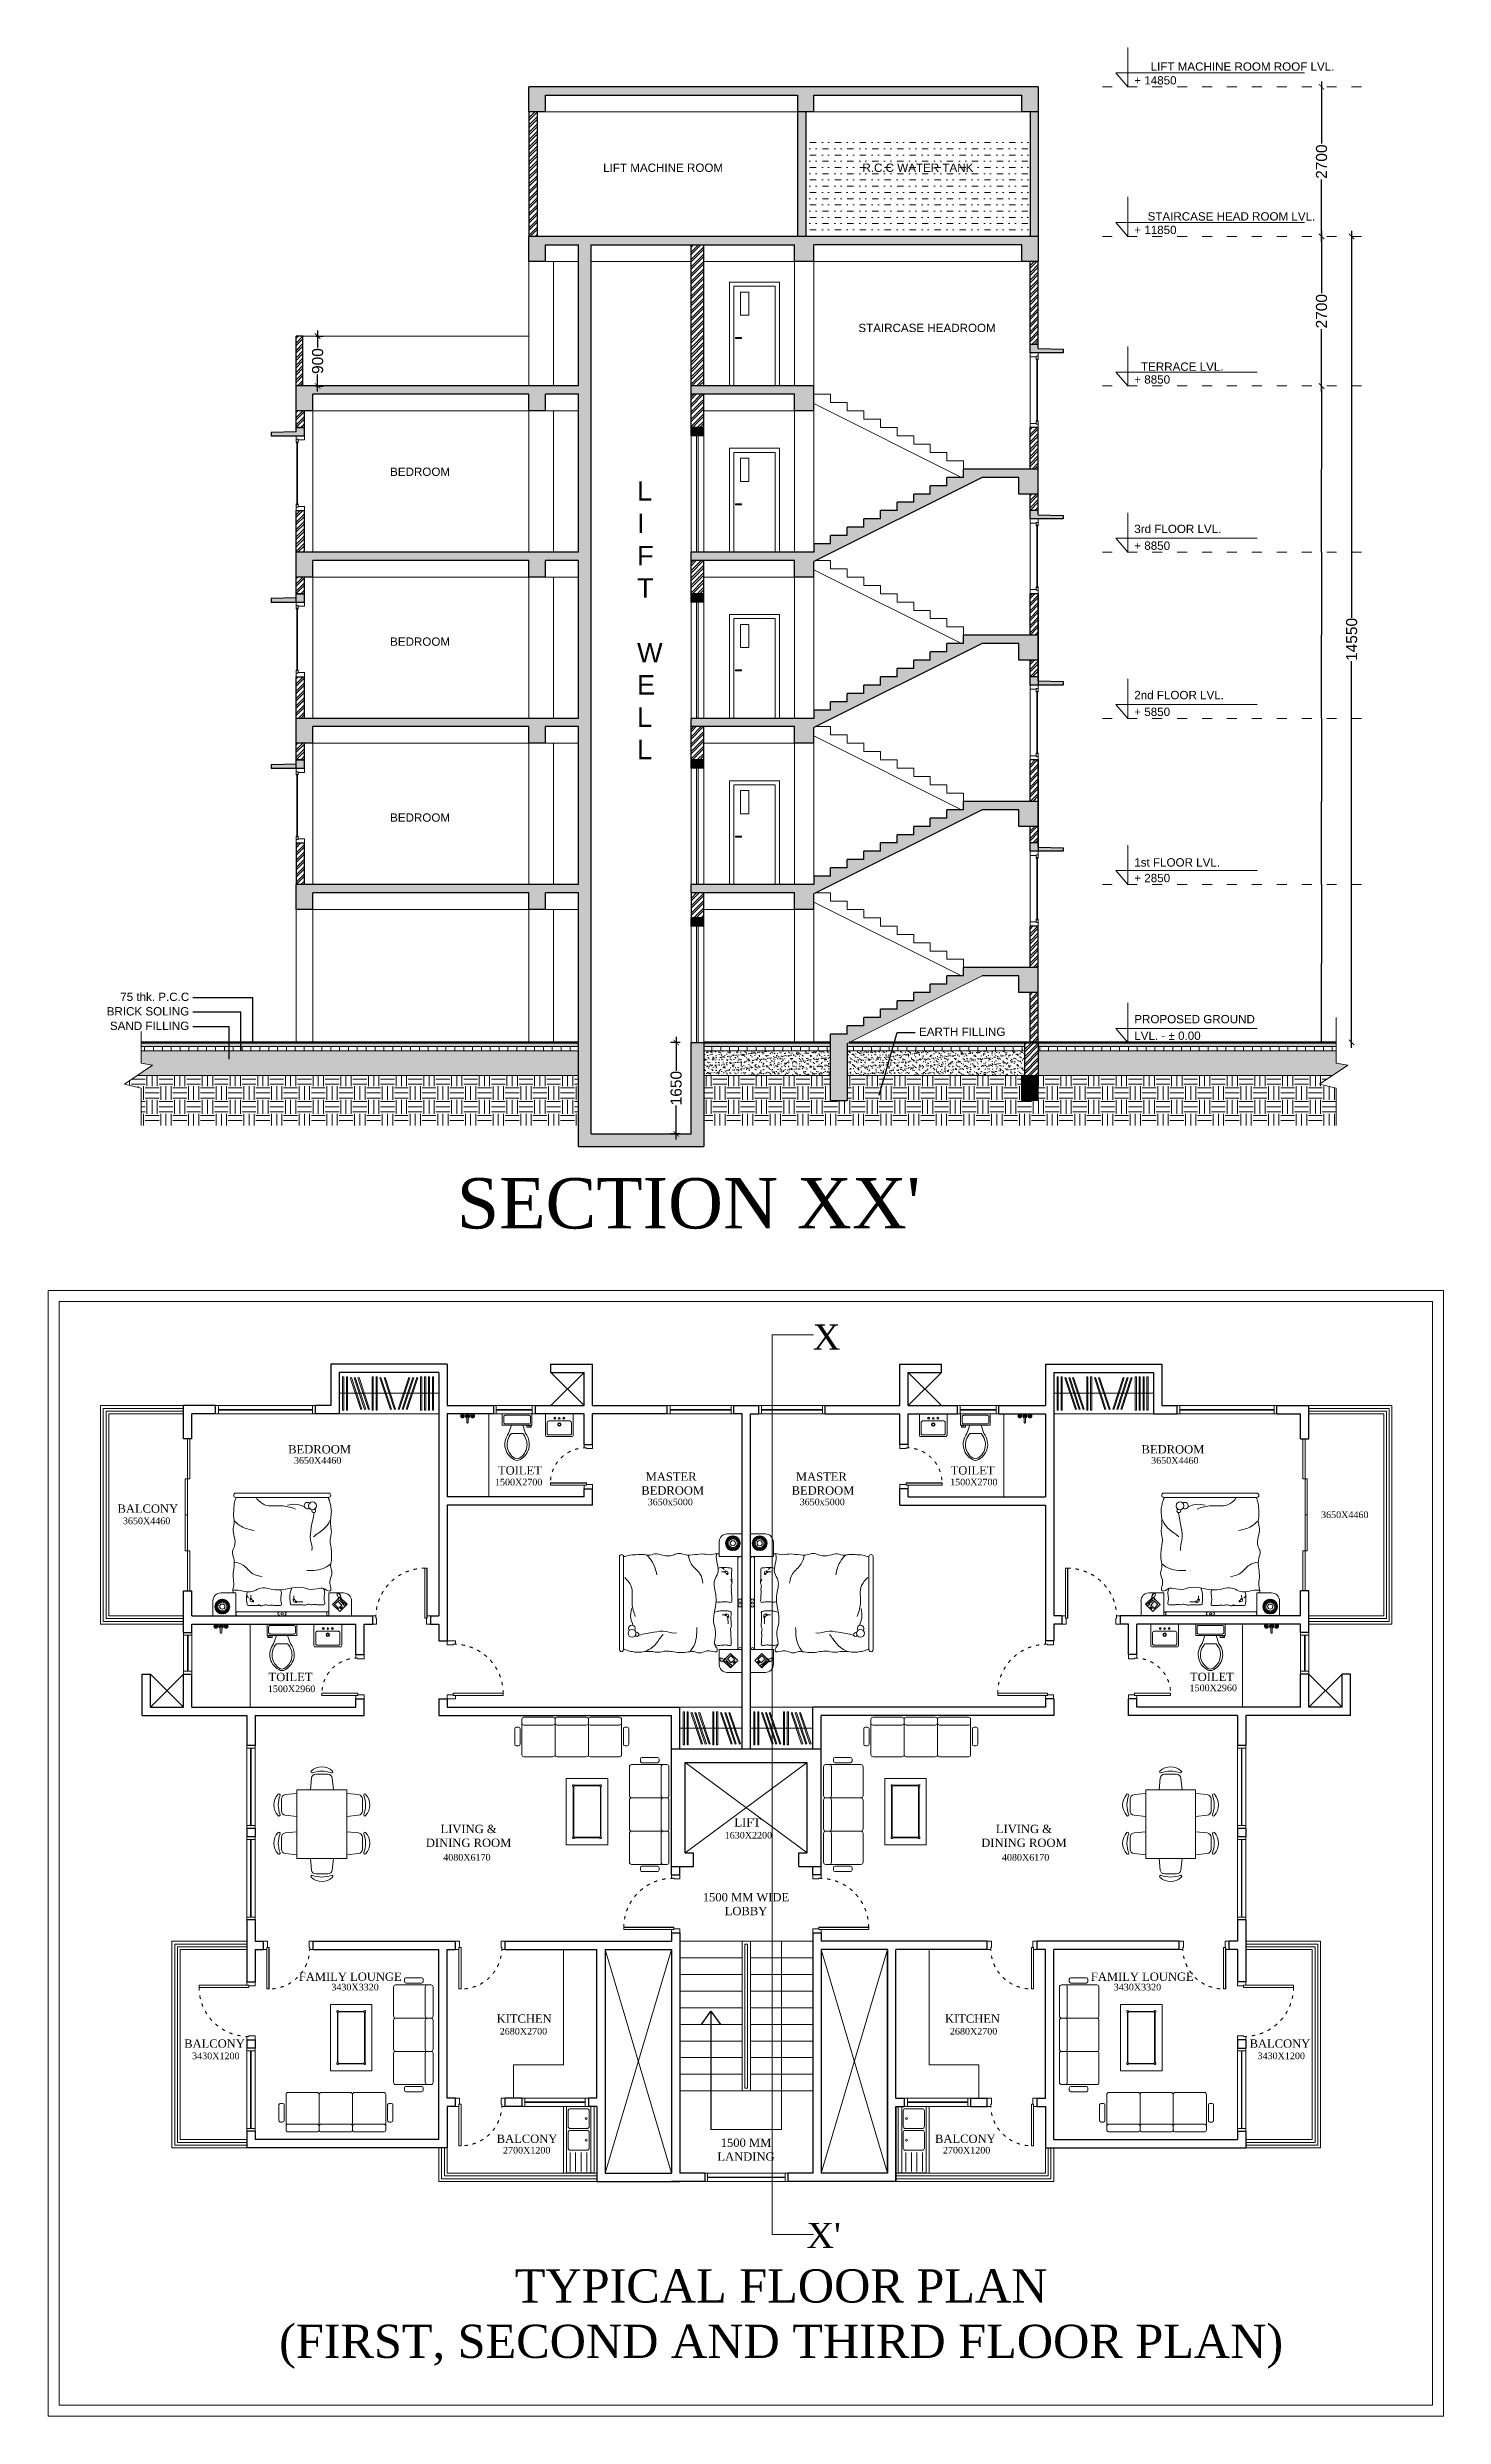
# Model space of a CAD drawing. Header units: inches. Extents: x 0 to 62493, y 0 to 42770.
# Drawn here: x 0 to 25206, y 0 to 42770 of the extents above; entities that cross this region are included whole.
import ezdxf

# ---------------------------------------------------------------- set-up
doc = ezdxf.new("R2010")
doc.units = ezdxf.units.IN
doc.header["$MEASUREMENT"] = 0
doc.linetypes.add('ACAD_ISO03W100', pattern=[30, 12, -18])
for name, color, linetype, lineweight in [('column', 1, 'Continuous', 35), ('Dimension', 250, 'Continuous', 13), ('door', 35, 'Continuous', 5), ('furniture', 23, 'Continuous', 9), ('hatch', 253, 'Continuous', 5), ('LIFT', 6, 'Continuous', 30), ('LINE', 253, 'Continuous', 9), ('plumbing', 143, 'Continuous', 9), ('R.C.C', 6, 'Continuous', 30), ('railing', 6, 'Continuous', 9), ('staircase', 1, 'Continuous', 5), ('wall', 254, 'Continuous', 30), ('window', 253, 'Continuous', 9)]:
    doc.layers.add(name, color=color, linetype=linetype, lineweight=lineweight)
doc.layers.add('TEXT', color=104, linetype='Continuous')
doc.layers.add('TXT', color=12, linetype='Continuous')
doc.styles.add('MONOTXT', font='times.ttf')
doc.styles.get("Standard").update_dxf_attribs({"font": 'arial.ttf'})
doc.linetypes.add('ZIGZAG', pattern='A,0.0001,-0.2,[131,ltypeshp.shx,S=0.2,R=0,X=-0.2,Y=0],-0.4,[131,ltypeshp.shx,S=0.2,R=180,X=0.2,Y=0],-0.2', length=0.8001)
doc.dimstyles.get("Standard").update_dxf_attribs({"dimtxt": 0.18, "dimasz": 0.18, "dimexe": 0.18, "dimexo": 0.0625, "dimgap": 0.09, "dimtad": 0, "dimtih": 1, "dimtoh": 1, "dimdec": 4, "dimzin": 0, "dimdsep": 46, "dimtxsty": 'Standard', "dimcen": 0.09, "dimadec": 0, "dimazin": 0, "dimtfac": 1, "dimtdec": 4, "dimtofl": 0, "dimtmove": 0, "dimatfit": 3, "dimfxl": 1, "dimtolj": 1, "dimtzin": 0, "dimarcsym": 0})
doc.dimstyles.new('STANDARD$0', dxfattribs={"dimscale": 0, "dimtxt": 0.12, "dimasz": 0.06, "dimexe": 0.06, "dimexo": 0.06, "dimgap": 0.04, "dimtad": 1, "dimdec": 4, "dimrnd": 100, "dimdsep": 46, "dimtxsty": 'Standard', "dimblk1": 'ARCHTICK', "dimblk2": 'ARCHTICK', "dimsah": 1, "dimcen": 2.5, "dimadec": 0, "dimazin": 0, "dimtfac": 1, "dimtdec": 4, "dimtmove": 0, "dimatfit": 3, "dimldrblk": 'ARCHTICK', "dimfxl": 1, "dimtolj": 1, "dimtzin": 0, "dimarcsym": 0})
pattern_1 = [(45, (-2598484.645, -18948.91), (-66.2912607, 66.2912607), []), (45, (-2598440.45, -18948.91), (-66.2912607, 66.2912607), [])]
pattern_2 = [(50, (1691.48, 24732.344), (35.86301, -3.137607), [3.75, -41.25]), (355, (1691.48, 24732.344), (-6.937567, 37.609607), [3, -33]), (100.4514, (1694.47, 24732.082), (28.92547, 34.471977), [3.18701, -35.057106]), (46.1842, (1691.48, 24742.344), (53.36205, -8.27595), [5.625, -61.875]), (96.6356, (1695.93, 24741.654), (46.73314, 48.70589), [4.78051, -52.58565]), (351.1842, (1691.48, 24742.344), (46.7331, 48.70593), [4.5, -49.5]), (21, (1696.48, 24739.844), (29.845353, -20.130945), [3.75, -41.25]), (326, (1696.48, 24739.844), (12.165767, 36.2575), [3, -33]), (71.4514, (1698.968, 24738.166), (42.01113, 16.126525), [3.18701, -35.057106]), (37.5, (1691.481, 24732.344), (0.607993, 16.644693), [0, -32.6, 0, -33.5, 0, -33.125]), (7.5, (1691.48, 24732.344), (13.153477, 19.720586), [0, -19.1, 0, -31.85, 0, -12.625]), (327.5, (1680.331, 24732.344), (26.691122, -1.127744), [0, -12.5, 0, -39, 0, -51.75]), (317.5, (1675.33, 24732.344), (29.159308, 5.00525), [0, -16.25, 0, -25.9, 0, -36.75])]
pattern_3 = [(0, (-2598484.645, -18948.91), (0, 80), []), (90, (-2598484.645, -18948.91), (-80, 80), [80, -80])]
pattern_4 = [(37.5, (-2598484.645, -18948.91), (-3.149668, 96.3411885), [0, -76, 0, -85, 0, -81.25]), (7.5, (-2598484.64, -18948.91), (88.488835, 141.107303), [0, -41, 0, -68.5, 0, -26.25]), (327.5, (-2598546.145, -18948.91), (155.707093, 0.2829527), [0, -25, 0, -90, 0, -117.5]), (317.5, (-2598546.14, -18948.91), (150.30633, 43.883778), [0, -12.5, 0, -59, 0, -67.5])]
pattern_5 = [(0, (-2598484.64, -18948.9), (250, 250), [250, -250]), (0, (-2598484.64, -18855.16), (250, 250), [250, -250]), (0, (-2598484.64, -18761.4), (250, 250), [250, -250]), (90, (-2598453.4, -18730.16), (-250, 250), [250, -250]), (90, (-2598359.64, -18730.16), (-250, 250), [250, -250]), (90, (-2598265.9, -18730.16), (-250, 250), [250, -250])]
pattern_6 = [(45, (-2598484.645, -15948.91), (-66.2912607, 66.2912607), []), (45, (-2598440.45, -15948.91), (-66.2912607, 66.2912607), [])]

msp = doc.modelspace()

# ---------------------------------------------------------------- texts
at = {"layer": 'TEXT', "color": 106, "char_height": 150}
for s, insert, width, attachment_point in [('LIFT MACHINE ROOM ROOF LVL.', (23234.80559, 42499.02681), 3568.3195892, 3), ('+ 14850', (19621.95791, 42250.06183), 4503.1325445, 1), ('LIFT MACHINE ROOM', (10033.63442, 40672.08534), 2771.0932257, 1), ('R.C.C WATER TANK', (14714.51845, 40672.08534), 2771.0932257, 1), ('STAIRCASE HEAD ROOM LVL.', (22889.49754, 39793.62652), 3200.6218621, 3), ('+ 11850', (19621.95791, 39550.05891), 4503.1325445, 1), ('STAIRCASE HEADROOM', (17120.41227, 37781.07873), 2771.0932257, 3), ('+ 8850', (19621.95791, 36850.05891), 4503.1325445, 1), ('TERRACE LVL.', (21233.49004, 37081.76927), 2578.4543294, 3), ('BEDROOM', (6187.18876, 35184.04471), 1181.8635191, 1), ('3rd FLOOR LVL.', (19621.95791, 34152.80554), 2578.4543294, 1), ('+ 8850', (19621.95791, 33850.05891), 4503.1325445, 1), ('BEDROOM', (6187.18876, 32117.82109), 1181.8635191, 1), ('+ 5850', (19621.95791, 30850.05891), 4503.1325445, 1), ('2nd FLOOR LVL.', (19621.95791, 31152.80554), 2578.4543294, 1), ('BEDROOM', (6187.18876, 28941.18748), 1181.8635191, 1), ('+ 2850', (19621.95791, 27850.05891), 4503.1325445, 1), ('1st FLOOR LVL.', (19621.95791, 28132.09006), 2578.4543294, 1), ('75 thk. P.C.C', (2561.12658, 25705.55276), 1854.9770929, 3), ('BRICK SOLING', (2561.12658, 25443.83401), 1854.9770929, 3), ('PROPOSED GROUND  ', (19621.95791, 25302.80554), 4503.1325445, 1), ('SAND FILLING', (2561.12658, 25182.11525), 1854.9770929, 3), ('EARTH FILLING', (15735.34295, 25074.5918), 1854.9770929, 1), ('LVL. - %%P 0.00', (19621.95791, 25003.3152), 4503.1325445, 1)]:
    msp.add_mtext(s, dxfattribs=dict(at, insert=insert, width=width, attachment_point=attachment_point))
at = {"layer": 'TEXT', "style": 'MONOTXT'}
for s, insert, char_height, width, attachment_point in [("SECTION XX'", (15762.30801, 22358.1387), 909.0467571, 19166.8190321, 3), ('X', (14314.23751, 19715.92193), 454.52338, 9583.4095161, 3), ('\\pxqc;BEDROOM', (4153.13002, 17537.20191), 150, 1521.2759632, 1), ('\\pxqc;BEDROOM', (21080.5152, 17537.20191), 150, 1521.2759632, 3), ('\\pxqc;3650X4460', (4367.43584, 17322.09986), 120, 1024.5017473, 1), ('TOILET', (8927.19821, 17157.40343), 150, 1024.5017473, 3), ('TOILET', (16306.447, 17157.40343), 150, 1024.5017473, 1), ('\\pxqc;3650X4460', (20866.20938, 17322.09986), 120, 1024.5017473, 3), ('1500X2700', (8936.27058, 16930.68192), 120, 1024.5017473, 3), ('\\pxqc;MASTER\\P BEDROOM', (10220.91176, 17044.0428), 150, 2079.0216126, 1), ('\\pxqc;MASTER\\P BEDROOM', (15012.73345, 17044.0428), 150, 2079.0216126, 3), ('1500X2700', (16297.37463, 16930.68192), 120, 1024.5017473, 1), ('BALCONY', (1265.53877, 16465.90204), 150, 1024.5017473, 1), ('3650x5000', (10837.48517, 16572.22905), 120, 1024.5017473, 1), ('3650x5000', (14396.16005, 16572.22905), 120, 1024.5017473, 3), ('\\pxqc;3650X4460', (22909.8866, 16341.05902), 120, 1024.5017473, 1), ('\\pxqc;3650X4460', (1279.07083, 16230.48796), 120, 1024.5017473, 1), ('TOILET', (3993.5872, 13427.57105), 150, 1671.2759632, 1), ('TOILET', (20627.96843, 13428.78692), 150, 1671.2759632, 1), ('1500X2960', (3980.34562, 13198.58918), 120, 1024.5017473, 1), ('1500X2960', (20619.38873, 13215.37563), 120, 1024.5017473, 1), ('EFWE', (10043.73991, 11956.45672), 0.2, 470.1227041, 3), ('LIFT', (12403.14244, 10802.24841), 150, 1671.2759632, 1), ('\\pxqc;LIVING &\\PDINING ROOM', (6768.08345, 10684.10404), 150, 1671.2759632, 1), ('1630X2200', (12227.87336, 10555.52757), 120, 1024.5017473, 1), ('\\pxqc;LIVING &\\PDINING ROOM', (18465.56176, 10684.10404), 150, 1671.2759632, 3), ('4080X6170', (7145.93917, 10156.14009), 120, 1024.5017473, 1), ('4080X6170', (18087.70605, 10156.14009), 120, 1024.5017473, 3), ('\\pxqc;1500 MM WIDE LOBBY', (11776.55139, 9451.85553), 150, 1671.2759632, 1), ('\\pxqc;FAMILY LOUNGE', (6463.46694, 8016.62364), 150, 1992.2237497, 3), ('3430X3320', (5982.51099, 7813.67628), 120, 1024.5017473, 3), ('\\pxqc;FAMILY LOUNGE', (18770.17827, 8016.62364), 150, 1992.2237497, 1), ('3430X3320', (19251.13422, 7813.67628), 120, 1024.5017473, 1), ('KITCHEN', (8110.18223, 7259.56652), 150, 1671.2759632, 1), ('2680X2700', (8166.76856, 7016.60932), 120, 1024.5017473, 1), ('KITCHEN', (16203.98522, 7259.56652), 150, 1671.2759632, 1), ('2680X2700', (16293.0259, 7016.60932), 120, 1024.5017473, 1), ('BALCONY', (2469.78955, 6809.57937), 150, 1024.5017473, 1), ('3430X1200', (2613.09661, 6572.33305), 120, 1024.5017473, 1), ('BALCONY', (21703.58059, 6809.57937), 150, 1024.5017473, 1), ('3430X1200', (21846.88765, 6572.33305), 120, 1024.5017473, 1), ('BALCONY', (8111.57442, 5090.495), 150, 1671.2759632, 1), ('2700X1200', (8225.92139, 4869.15496), 120, 1024.5017473, 1), ('\\pxqc;1500 MM LANDING', (11776.55139, 5019.46056), 150, 1671.2759632, 1), ('BALCONY', (17119.62718, 5090.495), 150, 1671.2759632, 3), ('2700X1200', (16167.06169, 4869.15496), 120, 1024.5017473, 1), ("X'", (14325.00831, 3497.73872), 454.523379, 9583.4095161, 3), ('\\pxqc;TYPICAL FLOOR PLAN\\P(FIRST, SECOND AND THIRD FLOOR PLAN)', (22829.86618, 2659.71366), 600, 19166.8190321, 3)]:
    msp.add_mtext(s, dxfattribs=dict(at, insert=insert, char_height=char_height, width=width, attachment_point=attachment_point))
at = {"layer": 'TXT', "ltscale": 500, "insert": (10645.7293, 34937.91844), "char_height": 350, "width": 11023.5, "attachment_point": 1}
msp.add_mtext('L\\PI\\PF\\PT \\P\\PW\\PE\\PL\\PL', dxfattribs=at)

# ---------------------------------------------------------------- blocks, each defined once
blk = doc.blocks.new('bed')
at = {"lineweight": 5}
for p, q in [((-82.966, 75.566), (-82.831, 75.801)), ((-82.831, 75.801), (-82.475, 75.595)), ((-82.682, 75.236), (-82.914, 75.37)), ((-82.899, 75.582), (-82.861, 75.579)), ((-82.899, 75.582), (-82.861, 75.579)), ((-82.899, 75.569), (-82.84, 75.568)), ((-82.899, 75.563), (-82.899, 75.569)), ((-82.84, 75.568), (-82.899, 75.563)), ((-82.897, 75.596), (-82.895, 75.602)), ((-82.839, 75.586), (-82.897, 75.596)), ((-82.897, 75.55), (-82.86, 75.556)), ((-82.897, 75.549), (-82.86, 75.556)), ((-82.895, 75.602), (-82.839, 75.586)), ((-82.894, 75.537), (-82.837, 75.55)), ((-82.893, 75.531), (-82.894, 75.537)), ((-82.837, 75.55), (-82.893, 75.531)), ((-82.892, 75.615), (-82.856, 75.602)), ((-82.892, 75.614), (-82.856, 75.602)), ((-82.888, 75.518), (-82.853, 75.533)), ((-82.887, 75.627), (-82.884, 75.633)), ((-82.833, 75.603), (-82.887, 75.627)), ((-82.887, 75.518), (-82.853, 75.533)), ((-82.884, 75.633), (-82.833, 75.603)), ((-82.882, 75.506), (-82.83, 75.534)), ((-82.878, 75.501), (-82.882, 75.506)), ((-82.83, 75.534), (-82.878, 75.501)), ((-82.877, 75.644), (-82.846, 75.623)), ((-82.877, 75.643), (-82.846, 75.623)), ((-82.871, 75.49), (-82.841, 75.513)), ((-82.87, 75.49), (-82.841, 75.513)), ((-82.869, 75.655), (-82.865, 75.66)), ((-82.823, 75.619), (-82.869, 75.655)), ((-82.865, 75.66), (-82.823, 75.619)), ((-82.862, 75.48), (-82.818, 75.52)), ((-82.857, 75.476), (-82.862, 75.48)), ((-82.818, 75.52), (-82.857, 75.476)), ((-82.856, 75.669), (-82.83, 75.641)), ((-82.856, 75.668), (-82.831, 75.64)), ((-82.847, 75.467), (-82.824, 75.497)), ((-82.847, 75.467), (-82.824, 75.497)), ((-82.845, 75.677), (-82.84, 75.681)), ((-82.81, 75.631), (-82.845, 75.677)), ((-82.84, 75.681), (-82.81, 75.631)), ((-82.836, 75.46), (-82.804, 75.509)), ((-82.831, 75.456), (-82.836, 75.46)), ((-82.804, 75.509), (-82.831, 75.456)), ((-82.829, 75.688), (-82.811, 75.654)), ((-82.829, 75.687), (-82.811, 75.654)), ((-82.819, 75.451), (-82.804, 75.486)), ((-82.818, 75.451), (-82.804, 75.486)), ((-82.816, 75.693), (-82.811, 75.695)), ((-82.793, 75.639), (-82.816, 75.693)), ((-82.811, 75.695), (-82.793, 75.639)), ((-82.806, 75.446), (-82.787, 75.502)), ((-82.8, 75.444), (-82.806, 75.446)), ((-82.787, 75.502), (-82.8, 75.444)), ((-82.798, 75.699), (-82.789, 75.662)), ((-82.798, 75.699), (-82.79, 75.662)), ((-82.787, 75.442), (-82.781, 75.479)), ((-82.787, 75.442), (-82.781, 75.479)), ((-82.785, 75.701), (-82.778, 75.702)), ((-82.776, 75.643), (-82.785, 75.701)), ((-82.778, 75.702), (-82.776, 75.643)), ((-82.774, 75.441), (-82.769, 75.499)), ((-82.768, 75.44), (-82.774, 75.441)), ((-82.769, 75.499), (-82.768, 75.44)), ((-82.765, 75.703), (-82.766, 75.665)), ((-82.766, 75.702), (-82.766, 75.664)), ((-82.758, 75.643), (-82.752, 75.702)), ((-82.746, 75.701), (-82.758, 75.643)), ((-82.754, 75.441), (-82.758, 75.479)), ((-82.754, 75.441), (-82.758, 75.479)), ((-82.752, 75.702), (-82.746, 75.701)), ((-82.751, 75.501), (-82.735, 75.445)), ((-82.741, 75.443), (-82.751, 75.501)), ((-82.733, 75.698), (-82.743, 75.661)), ((-82.733, 75.698), (-82.743, 75.661)), ((-82.735, 75.445), (-82.741, 75.443)), ((-82.74, 75.638), (-82.72, 75.693)), ((-82.714, 75.691), (-82.74, 75.638)), ((-82.722, 75.449), (-82.735, 75.484)), ((-82.722, 75.449), (-82.735, 75.484)), ((-82.734, 75.508), (-82.705, 75.457)), ((-82.71, 75.454), (-82.734, 75.508)), ((-82.724, 75.629), (-82.691, 75.678)), ((-82.686, 75.674), (-82.724, 75.629)), ((-82.702, 75.685), (-82.722, 75.652)), ((-82.703, 75.685), (-82.722, 75.652)), ((-82.72, 75.693), (-82.714, 75.691)), ((-82.719, 75.518), (-82.678, 75.476)), ((-82.683, 75.472), (-82.719, 75.518)), ((-82.693, 75.464), (-82.715, 75.495)), ((-82.693, 75.464), (-82.714, 75.495)), ((-82.711, 75.617), (-82.667, 75.655)), ((-82.663, 75.65), (-82.711, 75.617)), ((-82.705, 75.457), (-82.71, 75.454)), ((-82.707, 75.532), (-82.657, 75.501)), ((-82.661, 75.496), (-82.707, 75.532)), ((-82.676, 75.665), (-82.703, 75.638)), ((-82.677, 75.665), (-82.703, 75.638)), ((-82.702, 75.601), (-82.649, 75.628)), ((-82.647, 75.622), (-82.702, 75.601)), ((-82.7, 75.548), (-82.643, 75.531)), ((-82.645, 75.525), (-82.7, 75.548)), ((-82.697, 75.584), (-82.639, 75.596)), ((-82.638, 75.59), (-82.697, 75.584)), ((-82.669, 75.486), (-82.697, 75.511)), ((-82.668, 75.486), (-82.697, 75.511)), ((-82.696, 75.566), (-82.637, 75.564)), ((-82.638, 75.557), (-82.696, 75.566)), ((-82.691, 75.678), (-82.686, 75.674)), ((-82.656, 75.64), (-82.689, 75.62)), ((-82.656, 75.639), (-82.688, 75.62)), ((-82.65, 75.514), (-82.684, 75.531)), ((-82.651, 75.513), (-82.684, 75.53)), ((-82.678, 75.476), (-82.683, 75.472)), ((-82.475, 75.595), (-82.682, 75.236)), ((-82.643, 75.61), (-82.679, 75.599)), ((-82.642, 75.609), (-82.679, 75.599)), ((-82.64, 75.545), (-82.677, 75.553)), ((-82.64, 75.544), (-82.677, 75.552)), ((-82.637, 75.578), (-82.675, 75.576)), ((-82.637, 75.577), (-82.675, 75.576)), ((-82.512, 75.53), (-82.671, 75.255)), ((-82.667, 75.655), (-82.663, 75.65)), ((-82.657, 75.501), (-82.661, 75.496)), ((-82.649, 75.628), (-82.647, 75.622)), ((-82.643, 75.531), (-82.645, 75.525)), ((-82.639, 75.596), (-82.638, 75.59)), ((-82.637, 75.564), (-82.638, 75.557)), ((-81.059, 74.691), (-82.512, 75.53)), ((-81.059, 74.691), (-82.512, 75.53)), ((-82.475, 75.595), (-81.024, 74.757)), ((-82.494, 75.165), (-82.458, 75.193)), ((-82.458, 75.193), (-82.437, 75.199)), ((-82.397, 75.185), (-82.426, 75.134)), ((-82.162, 75.203), (-82.226, 75.214)), ((-81.718, 74.806), (-81.747, 74.756)), ((-81.652, 74.825), (-81.553, 74.769)), ((-81.021, 74.756), (-81.228, 74.397)), ((-81.066, 74.542), (-80.888, 74.589)), ((-81.018, 74.361), (-81.066, 74.542)), ((-81.033, 74.526), (-80.936, 74.552)), ((-81.01, 74.443), (-81.033, 74.526)), ((-80.665, 74.55), (-81.021, 74.756)), ((-81.01, 74.51), (-81.01, 74.51)), ((-80.914, 74.469), (-81.01, 74.443)), ((-81.004, 74.489), (-81.004, 74.489)), ((-80.999, 74.469), (-80.999, 74.469)), ((-80.885, 74.442), (-80.995, 74.412)), ((-80.989, 74.515), (-80.989, 74.515)), ((-80.879, 74.42), (-80.989, 74.39)), ((-80.983, 74.495), (-80.983, 74.495)), ((-80.978, 74.474), (-80.978, 74.474)), ((-80.968, 74.521), (-80.968, 74.521)), ((-80.963, 74.5), (-80.963, 74.5)), ((-80.957, 74.48), (-80.957, 74.48)), ((-80.948, 74.526), (-80.948, 74.526)), ((-80.942, 74.506), (-80.942, 74.506)), ((-80.937, 74.485), (-80.937, 74.485)), ((-80.936, 74.552), (-80.914, 74.469)), ((-80.906, 74.537), (-80.896, 74.54)), ((-80.894, 74.493), (-80.906, 74.537)), ((-80.896, 74.54), (-80.884, 74.495)), ((-80.884, 74.495), (-80.894, 74.493)), ((-80.888, 74.589), (-80.839, 74.409)), ((-80.8, 74.316), (-80.665, 74.55)), ((-81.228, 74.397), (-80.996, 74.263)), ((-81.091, 74.336), (-81.092, 74.321)), ((-81.084, 74.35), (-81.084, 74.336)), ((-81.082, 74.327), (-81.083, 74.313)), ((-81.076, 74.357), (-81.077, 74.343)), ((-81.072, 74.325), (-81.073, 74.311)), ((-81.068, 74.364), (-81.069, 74.349)), ((-81.062, 74.323), (-81.063, 74.309)), ((-81.061, 74.371), (-81.062, 74.356)), ((-81.032, 74.382), (-81.055, 74.367)), ((-81.053, 74.325), (-81.054, 74.311)), ((-81.044, 74.328), (-81.045, 74.313)), ((-81.036, 74.33), (-81.037, 74.316)), ((-81.028, 74.337), (-81.029, 74.322)), ((-81.02, 74.344), (-81.021, 74.329)), ((-80.839, 74.409), (-81.018, 74.361)), ((-81.013, 74.35), (-81.014, 74.336)), ((-81.005, 74.357), (-81.006, 74.343)), ((-80.997, 74.364), (-80.998, 74.35)), ((-83.582, 73.677), (-82.129, 72.838)), ((-83.534, 73.76), (-83.544, 73.742)), ((-83.544, 73.742), (-82.091, 72.903))]:
    blk.add_line(p, q, dxfattribs=at)
for centre, radius in [((-82.768, 75.571), 0.133), ((-82.768, 75.571), 0.131), ((-82.768, 75.571), 0.0467), ((-82.37, 75.214), 0.0211), ((-81.691, 74.835), 0.0211), ((-82.268, 73.182), 0.0706)]:
    blk.add_circle(centre, radius, dxfattribs=at)
for centre, radius, start, end in [((-82.842, 75.495), 0.143, 150, 240), ((-82.461, 75.543), 0.0377, 60, 240), ((-82.389, 75.198), 0.015, 96.8587, 341.9378), ((-82.341, 75.21), 0.0124, 214.9249, 132.897), ((-81.71, 74.819), 0.015, 96.8587, 341.9378), ((-81.662, 74.832), 0.0124, 214.9249, 132.897), ((-81.04, 74.723), 0.0377, 60, 240), ((-81.013, 74.396), 0.0239, 43.4915, 346.5085), ((-80.882, 74.431), 0.0239, 223.4915, 166.5085), ((-80.924, 74.387), 0.143, 240, 330), ((-83.563, 73.709), 0.0377, 60, 240), ((-82.346, 73.223), 0.0594, 25.5194, 279.3619), ((-82.205, 73.248), 0.0348, 270.915, 180.9471), ((-82.11, 72.87), 0.0377, 240, 60)]:
    blk.add_arc(centre, radius, start, end, dxfattribs=at)
blk.add_ellipse((-81.768, 75.144), major_axis=(-0.0654, 0.0377), ratio=0.499469, dxfattribs=at)
blk.add_ellipse((-81.768, 75.144), major_axis=(-0.0203, 0.0117), ratio=0.87134, start_param=3.141593, end_param=9.424778, dxfattribs=at)
for points, knots in [([(-82.51, 75.115), (-82.508, 75.124), (-82.498, 75.162), (-82.467, 75.215), (-82.434, 75.272), (-82.408, 75.301), (-82.386, 75.334), (-82.332, 75.293), (-82.281, 75.264), (-82.214, 75.227), (-82.152, 75.205), (-82.116, 75.148), (-82.055, 75.142), (-82.016, 75.098), (-81.961, 75.088), (-81.916, 75.053), (-81.83, 75.021), (-81.909, 74.958), (-81.93, 74.908), (-81.952, 74.867), (-81.965, 74.82), (-81.991, 74.796), (-82.011, 74.783)], [1.096276, 1.096276, 1.096276, 1.096276, 2.081569, 5.277231, 7.472226, 8.783241, 9.605251, 11.018138, 14.216841, 16.616774, 18.817074, 20.973577, 23.191863, 24.604747, 26.922071, 28.620559, 31.026693, 33.725166, 35.917884, 37.217428, 38.528444, 40.893311, 40.893311, 40.893311, 40.893311]), ([(-83.534, 73.76), (-83.528, 73.791), (-83.511, 73.869), (-83.452, 73.97), (-83.405, 74.072), (-83.327, 74.146), (-83.315, 74.271), (-83.2, 74.374), (-83.113, 74.492), (-83.12, 74.635), (-82.999, 74.723), (-82.934, 74.865), (-82.874, 75.021), (-82.771, 75.116), (-82.759, 75.237), (-82.72, 75.254), (-82.714, 75.255)], [0, 0, 0, 0, 3.227986, 8.287144, 12.167285, 14.911093, 19.249561, 24.353377, 30.561604, 33.877791, 38.21626, 44.8125, 50.258606, 55.317764, 59.603605, 60.278905, 60.278905, 60.278905, 60.278905]), ([(-82.749, 75.227), (-82.745, 75.222), (-82.669, 75.14), (-82.451, 75.146), (-82.345, 74.892), (-82.113, 74.861), (-81.951, 74.742), (-81.821, 74.625), (-81.702, 74.543), (-81.536, 74.517), (-81.446, 74.437), (-81.342, 74.355), (-81.272, 74.383), (-81.191, 74.34), (-81.286, 74.259), (-81.335, 74.175), (-81.335, 74.054), (-81.444, 73.981), (-81.489, 73.817), (-81.587, 73.681), (-81.701, 73.549), (-81.721, 73.425), (-81.811, 73.327), (-81.87, 73.219), (-81.913, 73.103), (-81.979, 73.019), (-82.034, 72.962), (-82.069, 72.932), (-82.101, 72.909)], [70.601912, 70.601912, 70.601912, 70.601912, 71.300988, 82.995441, 87.693269, 97.835852, 104.459478, 108.8078, 116.197963, 119.029089, 126.041039, 128.763728, 131.897725, 133.064592, 136.944733, 140.048846, 144.473633, 148.051356, 152.723743, 161.656541, 165.556129, 170.659946, 174.173668, 179.217852, 183.503693, 187.017416, 190.21752, 191.852905, 191.852905, 191.852905, 191.852905]), ([(-81.852, 74.654), (-81.842, 74.703), (-81.832, 74.752), (-81.796, 74.814), (-81.763, 74.871), (-81.737, 74.9), (-81.715, 74.933), (-81.661, 74.893), (-81.61, 74.863), (-81.543, 74.826), (-81.481, 74.804), (-81.445, 74.747), (-81.384, 74.741), (-81.345, 74.697), (-81.29, 74.687), (-81.245, 74.652), (-81.159, 74.62), (-81.238, 74.557), (-81.259, 74.507), (-81.281, 74.466), (-81.294, 74.417), (-81.325, 74.393), (-81.345, 74.377)], [0, 0, 0, 0, 2.081569, 5.277231, 7.472226, 8.783241, 9.605251, 11.018138, 14.216841, 16.616774, 18.817074, 20.973577, 23.191863, 24.604747, 26.922071, 28.620559, 31.026693, 33.725166, 35.917884, 37.217428, 38.528444, 41.088477, 41.088477, 41.088477, 41.088477]), ([(-82.985, 74.767), (-82.93, 74.75), (-82.797, 74.709), (-82.607, 74.808), (-82.472, 74.764), (-82.415, 74.745)], [0, 0, 0, 0, 5.859988, 14.120629, 20.269073, 20.269073, 20.269073, 20.269073]), ([(-83.356, 74.122), (-83.304, 74.133), (-83.17, 74.162), (-83.038, 74.121), (-82.958, 74.095)], [0, 0, 0, 0, 5.527354, 14.135177, 14.135177, 14.135177, 14.135177]), ([(-81.459, 73.921), (-81.475, 73.959), (-81.535, 74.104), (-81.673, 74.187), (-81.774, 74.247)], [0, 0, 0, 0, 4.290544, 16.119403, 16.119403, 16.119403, 16.119403]), ([(-83.208, 73.572), (-83.146, 73.588), (-82.971, 73.631), (-82.766, 73.437), (-82.581, 73.4), (-82.505, 73.385)], [0, 0, 0, 0, 6.373615, 18.068068, 26.085459, 26.085459, 26.085459, 26.085459]), ([(-82.18, 73.272), (-82.151, 73.361), (-82.094, 73.523), (-82.02, 73.725), (-81.891, 73.826), (-81.876, 73.884)], [0.412021, 0.412021, 0.412021, 0.412021, 10.057334, 18.163456, 24.419251, 24.419251, 24.419251, 24.419251]), ([(-81.866, 73.22), (-81.862, 73.273), (-81.852, 73.389), (-81.921, 73.529), (-81.959, 73.622), (-81.972, 73.657)], [0, 0, 0, 0, 5.410146, 12.027141, 15.884743, 15.884743, 15.884743, 15.884743]), ([(-82.385, 73.268), (-82.428, 73.279), (-82.537, 73.289), (-82.618, 73.358), (-82.664, 73.398)], [11.669826, 11.669826, 11.669826, 11.669826, 16.308231, 22.540928, 22.540928, 22.540928, 22.540928])]:
    blk.add_open_spline(points, degree=3, knots=knots, dxfattribs=at)
blk = doc.blocks.new('door 800')
at = {"layer": 'door', "lineweight": 15}
for p, q in [((279952, -59558), (279952, -58908)), ((279953, -59558), (279953, -58908)), ((279991, -59558), (279991, -58908)), ((279992, -59558), (279992, -58908))]:
    blk.add_line(p, q, dxfattribs=at)
at = {"layer": 'door'}
for p, q in [((279992, -58908), (279952, -58908)), ((279952, -59558), (279992, -59558))]:
    blk.add_line(p, q, dxfattribs=at)
at = {"layer": 'door', "lineweight": 18}
for p, q in [((279889, -59518), (279952, -59518)), ((279889, -59668), (279889, -59518)), ((279889, -59668), (279964, -59668)), ((279952, -59558), (279952, -59518)), ((279952, -59558), (279964, -59558)), ((279964, -59668), (279964, -59558)), ((280614, -59558), (280626, -59558)), ((280614, -59668), (280614, -59558)), ((280614, -59668), (280689, -59668)), ((280626, -59518), (280689, -59518)), ((280626, -59558), (280626, -59518)), ((280689, -59668), (280689, -59518))]:
    blk.add_line(p, q, dxfattribs=at)
at = {"layer": 'door', "linetype": 'ACAD_ISO03W100', "lineweight": 9, "ltscale": 5}
blk.add_arc((279992, -59543), 634, 358.5836, 89.9885, dxfattribs=at)
blk = doc.blocks.new('door 1050')
at = {"layer": 'door', "lineweight": 15}
for p, q in [((275482, -59558), (275482, -58658)), ((275483, -59558), (275483, -58658)), ((275521, -59558), (275521, -58658)), ((275522, -59558), (275522, -58658))]:
    blk.add_line(p, q, dxfattribs=at)
at = {"layer": 'door'}
for p, q in [((275522, -58658), (275482, -58658)), ((275482, -59558), (275522, -59558))]:
    blk.add_line(p, q, dxfattribs=at)
at = {"layer": 'door', "lineweight": 18}
for p, q in [((275419, -59518), (275482, -59518)), ((275419, -59668), (275419, -59518)), ((275419, -59668), (275494, -59668)), ((275482, -59558), (275482, -59518)), ((275482, -59558), (275494, -59558)), ((275494, -59668), (275494, -59558)), ((276394, -59558), (276406, -59558)), ((276394, -59668), (276394, -59558)), ((276394, -59668), (276469, -59668)), ((276406, -59518), (276469, -59518)), ((276406, -59558), (276406, -59518)), ((276469, -59668), (276469, -59518))]:
    blk.add_line(p, q, dxfattribs=at)
at = {"layer": 'door', "linetype": 'ACAD_ISO03W100', "lineweight": 9, "ltscale": 5}
blk.add_arc((275522, -59542), 884, 358.9642, 90.0081, dxfattribs=at)
blk = doc.blocks.new('bas55 45')
for points in [[(0.275, 0.42, 0.414214), (0.245, 0.45), (-0.245, 0.45, 0.414214), (-0.275, 0.42), (-0.275, 0), (0.275, 0)], [(-0.21, 0.14), (0.21, 0.14, 0.414214), (0.24, 0.17), (0.24, 0.395, 0.414214), (0.22, 0.415), (-0.22, 0.415, 0.414214), (-0.24, 0.395), (-0.24, 0.17, 0.414214)]]:
    blk.add_lwpolyline(points, format="xyb", close=True)
for centre, radius in [((-0.09, 0.085), 0.02), ((-0.09, 0.085), 0.0147), ((0, 0.21), 0.0358), ((0, 0.21), 0.0227), ((-0.001, 0.088), 0.0149), ((0.09, 0.085), 0.02), ((0.09, 0.085), 0.0147)]:
    blk.add_circle(centre, radius)
blk = doc.blocks.new('Toilet - top')
for p, q in [((-10, -8.5), (-8, -8.5)), ((-10, -9.5), (-10, -8.5)), ((-7, -9.5), (-10, -9.5)), ((-8, -8.5), (-8, -8)), ((-7, -8), (-7, -9.5)), ((-4, -8), (-6, -14)), ((4, -14), (-4, -14)), ((4, -8), (6, -14)), ((9.5, -6), (9.5, -2))]:
    blk.add_line(p, q)
blk.add_lwpolyline([(10.5, -8), (10.5, 0), (-10.5, 0), (-10.5, -8)], close=True)
for points in [[(-9.5, -2), (-9.5, -6)], [(8.5, -1), (-8.5, -1)], [(-8.5, -7), (8.5, -7)]]:
    blk.add_lwpolyline(points)
for centre, radius, start, end in [((-8.6, -1.9), 0.884, 81.8699, 188.1301), ((-8.6, -6.1), 0.884, 171.8699, 278.1301), ((3.5, -21.6), 12.2, 141.4691, 247.9714), ((4.2, -21.8), 11.3, 136.3677, 238.9468), ((-3.5, -21.6), 12.2, 292.0284, 38.5307), ((-4.2, -21.8), 11.3, 301.053, 43.6321), ((8.6, -1.9), 0.884, 351.8699, 98.1301), ((8.6, -6.1), 0.884, 261.8699, 8.1301), ((0, -27.9), 4, 245.7318, 294.2682), ((0, -29), 4, 254.8605, 285.1395)]:
    blk.add_arc(centre, radius, start, end)
blk = doc.blocks.new('Faucet - Bathroom top')
for p, q in [((-4.107, 0.125), (-4.375, 0.125)), ((-3.75, 0.4788), (-3.75, 0.75)), ((-3.5, 0.482), (-3.5, 0.75)), ((-3.1461, 0.125), (-2.875, 0.125)), ((3.143, 0.125), (2.875, 0.125)), ((3.5, 0.4788), (3.5, 0.75)), ((3.75, 0.482), (3.75, 0.75)), ((4.1039, 0.125), (4.375, 0.125)), ((-4.1039, -0.125), (-4.375, -0.125)), ((-3.75, -0.4821), (-3.75, -0.75)), ((-3.5, -0.4789), (-3.5, -0.75)), ((-3.143, -0.125), (-2.875, -0.125)), ((-0.5, -0.8639), (-0.5, -4.5)), ((0.5, -4.5), (0.5, -0.8631)), ((3.1461, -0.125), (2.875, -0.125)), ((3.5, -0.4821), (3.5, -0.75)), ((3.75, -0.4789), (3.75, -0.75)), ((4.107, -0.125), (4.375, -0.125))]:
    blk.add_line(p, q)
for centre, radius in [((-3.625, 0), 1.375), ((-4.625, 0), 0.2795), ((-3.625, 0), 0.5), ((-3.625, 1), 0.2795), ((-2.625, 0), 0.2795), ((0, 0), 0.5), ((3.625, 0), 1.375), ((2.625, 0), 0.2795), ((3.625, 0), 0.5), ((3.625, 1), 0.2795), ((4.625, 0), 0.2795), ((-3.625, -1), 0.2795), ((3.625, -1), 0.2795)]:
    blk.add_circle(centre, radius)
for centre, radius, start, end in [((-3.625, 0), 1, 105.2407, 164.2093), ((-3.625, 0), 1, 16.44125, 74.07887), ((0, 0), 1.5, 289.6514, 250.3603), ((0, 0), 1, 300.3431, 239.7554), ((3.625, 0), 1, 106.12, 164.0884), ((3.625, 0), 1, 16.23422, 73.90469), ((-3.625, 0), 1, 196.2342, 253.9047), ((-3.625, 0), 1, 286.12, 344.0884), ((0, -4.5), 0.5, 180, 0), ((3.625, 0), 1, 196.4413, 254.0789), ((3.625, 0), 1, 285.2407, 344.2093)]:
    blk.add_arc(centre, radius, start, end)
blk = doc.blocks.new('t za k')
at = {"lineweight": 5}
for p, q in [((-58.5, 110), (-56.6, 128.7)), ((-30.3, 135), (-49.7, 135)), ((-23.4, 128.7), (-21.5, 110)), ((-105, 76.1), (-105, 95.4)), ((-80, 104.2), (-98.7, 102.4)), ((0, 104.2), (18.7, 102.4)), ((25, 76.1), (25, 95.4)), ((-98.7, 69.1), (-80, 67.2)), ((-98.7, 40.9), (-80, 42.8)), ((18.7, 69.1), (0, 67.2)), ((18.7, 40.9), (0, 42.8)), ((-105, 33.9), (-105, 14.6)), ((-80, 5.8), (-98.7, 7.6)), ((-58.5, 0), (-56.6, -18.7)), ((-23.4, -18.7), (-21.5, 0)), ((0, 5.8), (18.7, 7.6)), ((25, 33.9), (25, 14.6)), ((-30.3, -25), (-49.7, -25))]:
    blk.add_line(p, q, dxfattribs=at)
at = {"lineweight": 5, "ltscale": 0.5}
blk.add_lwpolyline([(-80, 0), (0, 0), (0, 110), (-80, 110)], close=True, dxfattribs=at)
at = {"lineweight": 5}
for centre, radius, start, end in [((-56, 138.8), 1.8, 127.9619, 301.245), ((-40, 122), 25, 46.7809, 133.2191), ((-49.7, 128), 7, 90, 174.2894), ((-40, 97.5), 42.5, 69.2193, 110.7807), ((-30.3, 128), 7, 5.7106, 90), ((-24, 138.8), 1.8, 238.755, 52.0381), ((-92, 85.7), 25, 136.7809, 223.2191), ((-108.8, 101.7), 1.8, 328.755, 142.0381), ((-67.5, 85.7), 42.5, 159.2193, 200.7807), ((-98, 95.4), 7, 95.7106, 180), ((-98, 76.1), 7, 180, 264.2894), ((18, 95.4), 7, 0, 84.2894), ((18, 76.1), 7, 275.7106, 0), ((28.8, 101.7), 1.8, 37.9619, 211.245), ((-12.5, 85.7), 42.5, 339.2193, 20.7807), ((12, 85.7), 25, 316.7809, 43.2191), ((-92, 24.3), 25, 136.7809, 223.2191), ((-108.8, 69.7), 1.8, 217.9619, 31.245), ((-108.8, 40.3), 1.8, 328.755, 142.0381), ((-67.5, 24.3), 42.5, 159.2193, 200.7807), ((-98, 33.9), 7, 95.7106, 180), ((18, 33.9), 7, 0, 84.2894), ((28.8, 69.7), 1.8, 148.755, 322.0381), ((28.8, 40.3), 1.8, 37.9619, 211.245), ((-12.5, 24.3), 42.5, 339.2193, 20.7807), ((12, 24.3), 25, 316.7809, 43.2191), ((-108.8, 8.3), 1.8, 217.9619, 31.245), ((-98, 14.6), 7, 180, 264.2894), ((18, 14.6), 7, 275.7106, 0), ((28.8, 8.3), 1.8, 148.755, 322.0381), ((-56, -28.8), 1.8, 58.755, 232.0381), ((-40, -12), 25, 226.7809, 313.2191), ((-49.7, -18), 7, 185.7106, 270), ((-40, 12.5), 42.5, 249.2193, 290.7807), ((-30.3, -18), 7, 270, 354.2894), ((-24, -28.8), 1.8, 307.9619, 121.245)]:
    blk.add_arc(centre, radius, start, end, dxfattribs=at)
blk = doc.blocks.new('TABLE')
at = {"layer": 'furniture', "lineweight": 5}
for p, q in [((242866, -60410), (242866, -61610)), ((243616, -60410), (242866, -60410)), ((242981, -60535), (242980, -60538)), ((242980, -60538), (242980, -60541)), ((242980, -60541), (242980, -60543)), ((242980, -60543), (242981, -60546)), ((242982, -60533), (242981, -60535)), ((242981, -60546), (242982, -60549)), ((242984, -60530), (242982, -60533)), ((242982, -60549), (242984, -60551)), ((242986, -60528), (242984, -60530)), ((242984, -60551), (242986, -60553)), ((242988, -60527), (242986, -60528)), ((242986, -60553), (242988, -60555)), ((242991, -60525), (242988, -60527)), ((242988, -60555), (242991, -60556)), ((242990, -60557), (242990, -61463)), ((242994, -60525), (242991, -60525)), ((242991, -60556), (242994, -60557)), ((242996, -60524), (242994, -60525)), ((242994, -60557), (242996, -60557)), ((242999, -60525), (242996, -60524)), ((242996, -60557), (242999, -60557)), ((243002, -60525), (242999, -60525)), ((242999, -60557), (243002, -60556)), ((243000, -61463), (243000, -60557)), ((243005, -60527), (243002, -60525)), ((243002, -60556), (243005, -60555)), ((243007, -60528), (243005, -60527)), ((243005, -60555), (243007, -60553)), ((243009, -60530), (243007, -60528)), ((243007, -60553), (243009, -60551)), ((243011, -60533), (243009, -60530)), ((243009, -60551), (243011, -60549)), ((243012, -60535), (243011, -60533)), ((243011, -60549), (243012, -60546)), ((243012, -60538), (243012, -60535)), ((243013, -60541), (243012, -60538)), ((243012, -60543), (243013, -60541)), ((243012, -60546), (243012, -60543)), ((243469, -60534), (243013, -60534)), ((243013, -60544), (243469, -60544)), ((243470, -60535), (243469, -60538)), ((243469, -60538), (243469, -60541)), ((243469, -60541), (243469, -60543)), ((243469, -60543), (243470, -60546)), ((243471, -60533), (243470, -60535)), ((243470, -60546), (243471, -60549)), ((243473, -60530), (243471, -60533)), ((243471, -60549), (243473, -60551)), ((243475, -60528), (243473, -60530)), ((243473, -60551), (243475, -60553)), ((243477, -60527), (243475, -60528)), ((243475, -60553), (243477, -60555)), ((243480, -60525), (243477, -60527)), ((243477, -60555), (243480, -60556)), ((243479, -60557), (243479, -61463)), ((243483, -60525), (243480, -60525)), ((243480, -60556), (243483, -60557)), ((243486, -60524), (243483, -60525)), ((243483, -60557), (243486, -60557)), ((243488, -60525), (243486, -60524)), ((243486, -60557), (243488, -60557)), ((243491, -60525), (243488, -60525)), ((243488, -60557), (243491, -60556)), ((243489, -61463), (243489, -60557)), ((243494, -60527), (243491, -60525)), ((243491, -60556), (243494, -60555)), ((243496, -60528), (243494, -60527)), ((243494, -60555), (243496, -60553)), ((243498, -60530), (243496, -60528)), ((243496, -60553), (243498, -60551)), ((243500, -60533), (243498, -60530)), ((243498, -60551), (243500, -60549)), ((243501, -60535), (243500, -60533)), ((243500, -60549), (243501, -60546)), ((243502, -60538), (243501, -60535)), ((243501, -60546), (243502, -60543)), ((243502, -60541), (243502, -60538)), ((243502, -60543), (243502, -60541)), ((243616, -61610), (243616, -60410)), ((242981, -61474), (242980, -61477)), ((242980, -61477), (242980, -61479)), ((242980, -61479), (242980, -61482)), ((242980, -61482), (242981, -61485)), ((242982, -61471), (242981, -61474)), ((242981, -61485), (242982, -61488)), ((242984, -61469), (242982, -61471)), ((242982, -61488), (242984, -61490)), ((242986, -61467), (242984, -61469)), ((242984, -61490), (242986, -61492)), ((242988, -61465), (242986, -61467)), ((242986, -61492), (242988, -61494)), ((242991, -61464), (242988, -61465)), ((242988, -61494), (242991, -61495)), ((242994, -61463), (242991, -61464)), ((242991, -61495), (242994, -61496)), ((242996, -61463), (242994, -61463)), ((242994, -61496), (242996, -61496)), ((242999, -61463), (242996, -61463)), ((242996, -61496), (242999, -61496)), ((243002, -61464), (242999, -61463)), ((242999, -61496), (243002, -61495)), ((243005, -61465), (243002, -61464)), ((243002, -61495), (243005, -61494)), ((243007, -61467), (243005, -61465)), ((243005, -61494), (243007, -61492)), ((243009, -61469), (243007, -61467)), ((243007, -61492), (243009, -61490)), ((243011, -61471), (243009, -61469)), ((243009, -61490), (243011, -61488)), ((243012, -61474), (243011, -61471)), ((243011, -61488), (243012, -61485)), ((243012, -61477), (243012, -61474)), ((243013, -61479), (243012, -61477)), ((243012, -61482), (243013, -61479)), ((243012, -61485), (243012, -61482)), ((243469, -61473), (243013, -61473)), ((243013, -61483), (243469, -61483)), ((243470, -61474), (243469, -61477)), ((243469, -61477), (243469, -61479)), ((243469, -61479), (243469, -61482)), ((243469, -61482), (243470, -61485)), ((243471, -61471), (243470, -61474)), ((243470, -61485), (243471, -61488)), ((243473, -61469), (243471, -61471)), ((243471, -61488), (243473, -61490)), ((243475, -61467), (243473, -61469)), ((243473, -61490), (243475, -61492)), ((243477, -61465), (243475, -61467)), ((243475, -61492), (243477, -61494)), ((243480, -61464), (243477, -61465)), ((243477, -61494), (243480, -61495)), ((243483, -61463), (243480, -61464)), ((243480, -61495), (243483, -61496)), ((243486, -61463), (243483, -61463)), ((243483, -61496), (243486, -61496)), ((243488, -61463), (243486, -61463)), ((243486, -61496), (243488, -61496)), ((243491, -61464), (243488, -61463)), ((243488, -61496), (243491, -61495)), ((243494, -61465), (243491, -61464)), ((243491, -61495), (243494, -61494)), ((243496, -61467), (243494, -61465)), ((243494, -61494), (243496, -61492)), ((243498, -61469), (243496, -61467)), ((243496, -61492), (243498, -61490)), ((243500, -61471), (243498, -61469)), ((243498, -61490), (243500, -61488)), ((243501, -61474), (243500, -61471)), ((243500, -61488), (243501, -61485)), ((243502, -61477), (243501, -61474)), ((243501, -61485), (243502, -61482)), ((243502, -61479), (243502, -61477)), ((243502, -61482), (243502, -61479)), ((242866, -61610), (243616, -61610))]:
    blk.add_line(p, q, dxfattribs=at)
blk = doc.blocks.new('door 900')
at = {"layer": 'door', "lineweight": 15}
for p, q in [((277781, -59558), (277781, -58808)), ((277782, -59558), (277782, -58808)), ((277820, -59558), (277820, -58808)), ((277821, -59558), (277821, -58808))]:
    blk.add_line(p, q, dxfattribs=at)
at = {"layer": 'door'}
for p, q in [((277821, -58808), (277781, -58808)), ((277781, -59558), (277821, -59558))]:
    blk.add_line(p, q, dxfattribs=at)
at = {"layer": 'door', "lineweight": 18}
for p, q in [((277718, -59518), (277781, -59518)), ((277718, -59668), (277718, -59518)), ((277718, -59668), (277793, -59668)), ((277781, -59558), (277781, -59518)), ((277781, -59558), (277793, -59558)), ((277793, -59668), (277793, -59558)), ((278543, -59558), (278555, -59558)), ((278543, -59668), (278543, -59558)), ((278543, -59668), (278618, -59668)), ((278555, -59518), (278618, -59518)), ((278555, -59558), (278555, -59518)), ((278618, -59668), (278618, -59518))]:
    blk.add_line(p, q, dxfattribs=at)
at = {"layer": 'door', "linetype": 'ACAD_ISO03W100', "lineweight": 9, "ltscale": 5}
blk.add_arc((277821, -59542), 734, 358.7651, 89.9995, dxfattribs=at)
blk = doc.blocks.new('SINK2T')
at = {"layer": 'plumbing', "lineweight": 5}
for p, q in [((0.368, 0.435), (0.023, 0.435)), ((1.2, 0.063), (0, 0.063)), ((0.368, 0.335), (0.023, 0.335)), ((0.368, 0.235), (0.023, 0.235)), ((0.368, 0.135), (0.023, 0.135))]:
    blk.add_line(p, q, dxfattribs=at)
blk.add_lwpolyline([(0, 0), (0, 0.5), (1.2, 0.5), (1.2, 0)], close=True, dxfattribs=at)
for points in [[(0.409, 0.129, 0.414214), (0.449, 0.089), (0.728, 0.089, 0.414214), (0.768, 0.129), (0.768, 0.43, 0.414214), (0.728, 0.47), (0.449, 0.47, 0.414214), (0.409, 0.43)], [(1.159, 0.129), (1.159, 0.43, 0.414214), (1.119, 0.47), (0.839, 0.47, 0.414214), (0.799, 0.43), (0.799, 0.129, 0.414214), (0.839, 0.089), (1.119, 0.089, 0.414214)]]:
    blk.add_lwpolyline(points, format="xyb", close=True, dxfattribs=at)
for centre in [(0.589, 0.146), (0.979, 0.146)]:
    blk.add_circle(centre, 0.0168, dxfattribs=at)
blk = doc.blocks.new('DIV2T')
for p, q in [((0.725, 0), (0.175, 0)), ((1.355, 0), (0.805, 0)), ((1.985, 0), (1.435, 0)), ((0, -0.512), (0, -0.218)), ((0.03, -0.188), (0.07, -0.188)), ((0.1, -0.512), (0.1, -0.218)), ((0.135, -0.04), (0.135, -0.11)), ((0.135, -0.71), (0.135, -0.11)), ((0.175, -0.15), (0.725, -0.15)), ((0.765, -0.04), (0.765, -0.11)), ((0.765, -0.71), (0.765, -0.11)), ((0.805, -0.15), (1.355, -0.15)), ((1.395, -0.04), (1.395, -0.11)), ((1.395, -0.71), (1.395, -0.11)), ((1.435, -0.15), (1.985, -0.15)), ((2.025, -0.04), (2.025, -0.11)), ((2.025, -0.71), (2.025, -0.11)), ((2.06, -0.512), (2.06, -0.218)), ((2.13, -0.188), (2.09, -0.188)), ((2.16, -0.512), (2.16, -0.218)), ((0.03, -0.542), (0.07, -0.542)), ((0.175, -0.75), (0.725, -0.75)), ((0.805, -0.75), (1.355, -0.75)), ((1.435, -0.75), (1.985, -0.75)), ((2.13, -0.542), (2.09, -0.542))]:
    blk.add_line(p, q)
for centre, radius, start, end in [((0.175, -0.04), 0.04, 90, 180), ((0.725, -0.04), 0.04, 0, 90), ((0.805, -0.04), 0.04, 90, 180), ((1.355, -0.04), 0.04, 0, 90), ((1.435, -0.04), 0.04, 90, 180), ((1.985, -0.04), 0.04, 0, 90), ((0.03, -0.218), 0.03, 90, 180), ((0.07, -0.218), 0.03, 0, 90), ((0.175, -0.11), 0.04, 180, 270), ((0.725, -0.11), 0.04, 270, 0), ((0.805, -0.11), 0.04, 180, 270), ((1.355, -0.11), 0.04, 270, 0), ((1.435, -0.11), 0.04, 180, 270), ((1.985, -0.11), 0.04, 270, 0), ((2.09, -0.218), 0.03, 90, 180), ((2.13, -0.218), 0.03, 0, 90), ((0.03, -0.512), 0.03, 180, 270), ((0.07, -0.512), 0.03, 270, 0), ((0.175, -0.71), 0.04, 180, 270), ((0.725, -0.71), 0.04, 270, 0), ((0.805, -0.71), 0.04, 180, 270), ((1.355, -0.71), 0.04, 270, 0), ((1.435, -0.71), 0.04, 180, 270), ((1.985, -0.71), 0.04, 270, 0), ((2.09, -0.512), 0.03, 180, 270), ((2.13, -0.512), 0.03, 270, 0)]:
    blk.add_arc(centre, radius, start, end)
blk = doc.blocks.new('*D26')
at = {"layer": 'Defpoints', "color": 0, "transparency": 16777216}
for p in [(23003, 27657), (23003, 27657), (23003, 24807)]:
    blk.add_point(p, dxfattribs=at)
at = {"layer": 'Dimension', "color": 0, "lineweight": -2, "transparency": 16777216}
for p, q in [((23003, 27657), (23004, 27657)), ((23003, 27657), (23003, 26233)), ((23003, 24808), (23003, 26232)), ((23003, 24807), (23004, 24807))]:
    blk.add_line(p, q, dxfattribs=at)
at = {"layer": 'Dimension', "color": 0, "transparency": 16777216}
for points in [[(23003, 27657), (23003, 27657), (23003, 27657)], [(23003, 24808), (23003, 24808), (23003, 24807)]]:
    blk.add_solid(points, dxfattribs=at)
at = {"layer": 'Dimension', "color": 0, "transparency": 16777216, "insert": (23003, 26232), "char_height": 0.18, "attachment_point": 5}
blk.add_mtext('\\A1;2850.0000', dxfattribs=at)
blk = doc.blocks.new('*D27')
at = {"layer": 'Defpoints', "color": 0, "transparency": 16777216}
for p in [(23003, 30657), (23003, 30657), (23003, 27657)]:
    blk.add_point(p, dxfattribs=at)
at = {"layer": 'Dimension', "color": 0, "lineweight": -2, "transparency": 16777216}
for p, q in [((23003, 30657), (23004, 30657)), ((23003, 30657), (23003, 29158)), ((23003, 27658), (23003, 29157)), ((23003, 27657), (23004, 27657))]:
    blk.add_line(p, q, dxfattribs=at)
at = {"layer": 'Dimension', "color": 0, "transparency": 16777216}
for points in [[(23003, 30657), (23003, 30657), (23003, 30657)], [(23003, 27658), (23003, 27658), (23003, 27657)]]:
    blk.add_solid(points, dxfattribs=at)
at = {"layer": 'Dimension', "color": 0, "transparency": 16777216, "insert": (23003, 29157), "char_height": 0.18, "attachment_point": 5}
blk.add_mtext('\\A1;3000.0000', dxfattribs=at)
blk = doc.blocks.new('*D28')
at = {"layer": 'Defpoints', "color": 0, "transparency": 16777216}
for p in [(23003, 33657), (23003, 33657), (23003, 30657)]:
    blk.add_point(p, dxfattribs=at)
at = {"layer": 'Dimension', "color": 0, "lineweight": -2, "transparency": 16777216}
for p, q in [((23003, 33657), (23004, 33657)), ((23003, 33657), (23003, 32158)), ((23003, 30658), (23003, 32157)), ((23003, 30657), (23004, 30657))]:
    blk.add_line(p, q, dxfattribs=at)
at = {"layer": 'Dimension', "color": 0, "transparency": 16777216}
for points in [[(23003, 33657), (23003, 33657), (23003, 33657)], [(23003, 30658), (23003, 30658), (23003, 30657)]]:
    blk.add_solid(points, dxfattribs=at)
at = {"layer": 'Dimension', "color": 0, "transparency": 16777216, "insert": (23003, 32157), "char_height": 0.18, "attachment_point": 5}
blk.add_mtext('\\A1;3000.0000', dxfattribs=at)
blk = doc.blocks.new('*D29')
at = {"layer": 'Defpoints', "color": 0, "transparency": 16777216}
for p in [(23003, 36657), (23003, 36657), (23003, 33657)]:
    blk.add_point(p, dxfattribs=at)
at = {"layer": 'Dimension', "color": 0, "lineweight": -2, "transparency": 16777216}
for p, q in [((23003, 36657), (23004, 36657)), ((23003, 36657), (23003, 35158)), ((23003, 33658), (23003, 35157)), ((23003, 33657), (23004, 33657))]:
    blk.add_line(p, q, dxfattribs=at)
at = {"layer": 'Dimension', "color": 0, "transparency": 16777216}
for points in [[(23003, 36657), (23003, 36657), (23003, 36657)], [(23003, 33658), (23003, 33658), (23003, 33657)]]:
    blk.add_solid(points, dxfattribs=at)
at = {"layer": 'Dimension', "color": 0, "transparency": 16777216, "insert": (23003, 35157), "char_height": 0.18, "attachment_point": 5}
blk.add_mtext('\\A1;3000.0000', dxfattribs=at)
blk = doc.blocks.new('_ArchTick')
at = {"color": 0, "linetype": 'ByBlock', "const_width": 0.15}
blk.add_lwpolyline([(-0.5, -0.5), (0.5, 0.5)], dxfattribs=at)
blk = doc.blocks.new('*D30')
at = {"layer": 'Defpoints', "color": 0, "transparency": 16777216}
for p in [(23003, 39357), (23003, 39357), (23003, 36657)]:
    blk.add_point(p, dxfattribs=at)
at = {"layer": 'Dimension', "color": 0, "lineweight": -2, "transparency": 16777216}
for p, q in [((23003, 39457), (23003, 38332)), ((23003, 36557), (23003, 37682))]:
    blk.add_line(p, q, dxfattribs=at)
at = {"layer": 'Dimension', "color": 0, "lineweight": -2, "transparency": 16777216, "xscale": 100, "yscale": 100, "zscale": 100}
for p, rotation in [((23003, 39357), 90), ((23003, 36657), 270)]:
    blk.add_blockref('_ArchTick', p, dxfattribs=dict(at, rotation=rotation))
at = {"layer": 'Dimension', "color": 1, "transparency": 16777216, "insert": (23003, 38007), "char_height": 200, "attachment_point": 5, "rotation": 90}
blk.add_mtext('\\A1;2700', dxfattribs=at)
blk = doc.blocks.new('*D31')
at = {"layer": 'Defpoints', "color": 0, "transparency": 16777216}
for p in [(23003, 42057), (23003, 42057), (23003, 39357)]:
    blk.add_point(p, dxfattribs=at)
at = {"layer": 'Dimension', "color": 0, "lineweight": -2, "transparency": 16777216}
for p, q in [((23003, 42157), (23003, 41032)), ((23003, 39257), (23003, 40382))]:
    blk.add_line(p, q, dxfattribs=at)
at = {"layer": 'Dimension', "color": 0, "lineweight": -2, "transparency": 16777216, "xscale": 100, "yscale": 100, "zscale": 100}
for p, rotation in [((23003, 42057), 90), ((23003, 39357), 270)]:
    blk.add_blockref('_ArchTick', p, dxfattribs=dict(at, rotation=rotation))
at = {"layer": 'Dimension', "color": 1, "transparency": 16777216, "insert": (23003, 40707), "char_height": 200, "attachment_point": 5, "rotation": 90}
blk.add_mtext('\\A1;2700', dxfattribs=at)
blk = doc.blocks.new('*D32')
at = {"layer": 'Defpoints', "color": 0, "transparency": 16777216}
for p in [(11526, 24807), (11351, 23157), (11526, 23157)]:
    blk.add_point(p, dxfattribs=at)
at = {"layer": 'Dimension', "color": 0, "lineweight": -2, "transparency": 16777216}
for p, q in [((11426, 24807), (11251, 24807)), ((11351, 24907), (11351, 24296)), ((11351, 23057), (11351, 23668)), ((11426, 23157), (11251, 23157))]:
    blk.add_line(p, q, dxfattribs=at)
at = {"layer": 'Dimension', "color": 0, "lineweight": -2, "transparency": 16777216, "xscale": 100, "yscale": 100, "zscale": 100}
for p, rotation in [((11351, 24807), 90), ((11351, 23157), 270)]:
    blk.add_blockref('_ArchTick', p, dxfattribs=dict(at, rotation=rotation))
at = {"layer": 'Dimension', "color": 1, "transparency": 16777216, "insert": (11351, 23982), "char_height": 200, "attachment_point": 5, "rotation": 90}
blk.add_mtext('\\A1;1650', dxfattribs=at)
blk = doc.blocks.new('*D33')
at = {"layer": 'Defpoints', "color": 0, "transparency": 16777216}
for p in [(23546, 39357), (23546, 39357), (23546, 24807)]:
    blk.add_point(p, dxfattribs=at)
at = {"layer": 'Dimension', "color": 0, "lineweight": -2, "transparency": 16777216}
for p, q in [((23546, 39457), (23546, 32474)), ((23546, 24707), (23546, 31691))]:
    blk.add_line(p, q, dxfattribs=at)
at = {"layer": 'Dimension', "color": 0, "lineweight": -2, "transparency": 16777216, "xscale": 100, "yscale": 100, "zscale": 100}
for p, rotation in [((23546, 39357), 90), ((23546, 24807), 270)]:
    blk.add_blockref('_ArchTick', p, dxfattribs=dict(at, rotation=rotation))
at = {"layer": 'Dimension', "color": 1, "transparency": 16777216, "insert": (23546, 32082), "char_height": 200, "attachment_point": 5, "rotation": 90}
blk.add_mtext('\\A1;14550', dxfattribs=at)
blk = doc.blocks.new('*D34')
at = {"layer": 'Defpoints', "color": 0, "transparency": 16777216}
for p in [(4746, 37557), (4746, 36657), (4879, 36657)]:
    blk.add_point(p, dxfattribs=at)
at = {"layer": 'Dimension', "color": 0, "lineweight": -2, "transparency": 16777216}
for p, q in [((4879, 37657), (4879, 37353)), ((4846, 37557), (4979, 37557)), ((4879, 36557), (4879, 36862)), ((4846, 36657), (4979, 36657))]:
    blk.add_line(p, q, dxfattribs=at)
at = {"layer": 'Dimension', "color": 0, "lineweight": -2, "transparency": 16777216, "xscale": 100, "yscale": 100, "zscale": 100}
for p, rotation in [((4879, 37557), 90), ((4879, 36657), 270)]:
    blk.add_blockref('_ArchTick', p, dxfattribs=dict(at, rotation=rotation))
at = {"layer": 'Dimension', "color": 1, "transparency": 16777216, "insert": (4879, 37107), "char_height": 200, "attachment_point": 5, "rotation": 90}
blk.add_mtext('\\A1;900', dxfattribs=at)

# ---------------------------------------------------------------- dimensions: what is measured, and where the dimension line sits
at = {"layer": 'Dimension'}
for base, p1, p2, dimstyle, override, picture, middle in [((23003.3504, 42057.3435), (23003.3504, 39357.3435), (23003.3504, 42057.3435), 'STANDARD$0', {"dimscale": 1, "dimtxt": 200, "dimasz": 100, "dimexe": 100, "dimexo": 100, "dimgap": 25, "dimtad": 0, "dimdec": 0, "dimrnd": 0, "dimzin": 0, "dimpost": '\\X', "dimblk": 'ArchTick', "dimsah": 0, "dimcen": 0.09, "dimdle": 100, "dimclrt": 1, "dimtdec": 0, "dimtofl": 0, "dimtmove": 1}, '*D31', (23003.3504, 40707.3435)), ((23003.3504, 39357.3435), (23003.3504, 36657.3435), (23003.3504, 39357.3435), 'STANDARD$0', {"dimscale": 1, "dimtxt": 200, "dimasz": 100, "dimexe": 100, "dimexo": 100, "dimgap": 25, "dimtad": 0, "dimdec": 0, "dimrnd": 0, "dimzin": 0, "dimpost": '\\X', "dimblk": 'ArchTick', "dimsah": 0, "dimcen": 0.09, "dimdle": 100, "dimclrt": 1, "dimtdec": 0, "dimtofl": 0, "dimtmove": 1}, '*D30', (23003.3504, 38007.3435)), ((23546.0427, 39357.3435), (23546.0427, 24807.3435), (23546.0427, 39357.3435), 'STANDARD$0', {"dimscale": 1, "dimtxt": 200, "dimasz": 100, "dimexe": 100, "dimexo": 100, "dimgap": 25, "dimtad": 0, "dimdec": 0, "dimrnd": 0, "dimzin": 0, "dimpost": '\\X', "dimblk": 'ArchTick', "dimsah": 0, "dimcen": 0.09, "dimdle": 100, "dimclrt": 1, "dimtdec": 0, "dimtofl": 0, "dimtmove": 1}, '*D33', (23546.0427, 32082.3435)), ((4879.29494, 36657.3435), (4746.30739, 37557.3435), (4746.30739, 36657.3435), 'STANDARD$0', {"dimscale": 1, "dimtxt": 200, "dimasz": 100, "dimexe": 100, "dimexo": 100, "dimgap": 25, "dimtad": 0, "dimdec": 0, "dimrnd": 0, "dimzin": 0, "dimpost": '\\X', "dimblk": 'ArchTick', "dimsah": 0, "dimcen": 0.09, "dimdle": 100, "dimclrt": 1, "dimtdec": 0, "dimtofl": 0, "dimtmove": 1}, '*D34', (4879.29494, 37107.3435)), ((23003.3504, 36657.3435), (23003.3504, 33657.3435), (23003.3504, 36657.3435), 'Standard', {"dimtmove": 1}, '*D29', (23003.3504, 35157.3435)), ((23003.3504, 33657.3435), (23003.3504, 30657.3435), (23003.3504, 33657.3435), 'Standard', {"dimtmove": 1}, '*D28', (23003.3504, 32157.3435)), ((23003.3504, 30657.3435), (23003.3504, 27657.3435), (23003.3504, 30657.3435), 'Standard', {"dimtmove": 1}, '*D27', (23003.3504, 29157.3435)), ((11351.08232, 23157.3435), (11526.28418, 24807.3435), (11526.28418, 23157.3435), 'STANDARD$0', {"dimscale": 1, "dimtxt": 200, "dimasz": 100, "dimexe": 100, "dimexo": 100, "dimgap": 25, "dimtad": 0, "dimdec": 0, "dimrnd": 0, "dimzin": 0, "dimpost": '\\X', "dimblk": 'ArchTick', "dimsah": 0, "dimcen": 0.09, "dimdle": 100, "dimclrt": 1, "dimtdec": 0, "dimtofl": 0}, '*D32', (11351.08232, 23982.3435))]:
    dim = msp.add_linear_dim(base=base, p1=p1, p2=p2, angle=90, dimstyle=dimstyle, override=override, dxfattribs=at)
    dim.commit()
    dim.dimension.update_dxf_attribs({"geometry": picture, "text_midpoint": middle})
dim = msp.add_linear_dim(base=(23003.3504, 27657.3435), p1=(23003.3504, 24807.3435), p2=(23003.3504, 27657.3435), angle=90, dimstyle='Standard', dxfattribs=at)
dim.commit()
dim.dimension.update_dxf_attribs({"geometry": '*D26', "text_midpoint": (23003.3504, 26232.3435)})

# ---------------------------------------------------------------- hatches: boundary and pattern name
at = {"layer": 'hatch', "lineweight": 5}
for points in [[(17889.61901, 42057.3435), (8689.61901, 42057.3435), (8689.61901, 41607.3435), (8989.61901, 41607.3435), (8989.61901, 41907.3435), (13539.61901, 41907.3435), (13539.61901, 41607.3435), (13839.61901, 41607.3435), (13839.61901, 41907.3435), (17589.61901, 41907.3435), (17589.61901, 41607.3435), (17889.61901, 41607.3435)], [(8989.61901, 33507.3435), (9589.61901, 33507.3435), (9589.61901, 30657.3435), (4489.61901, 30657.3435), (4489.61901, 30207.3435), (4789.61901, 30207.3435), (4789.61901, 30507.3435), (8689.61901, 30507.3435), (8689.61901, 30207.3435), (8989.61901, 30207.3435), (8989.61901, 30507.3435), (9589.61901, 30507.3435), (9589.61901, 27657.3435), (4489.61901, 27657.3435), (4489.61901, 27207.3435), (4789.61901, 27207.3435), (4789.61901, 27507.3435), (8689.61901, 27507.3435), (8689.61901, 27207.3435), (8989.61901, 27207.3435), (8989.61901, 27507.3435), (9589.61901, 27507.3435), (9589.61901, 22927.3435), (11849.61901, 22927.3435), (11849.61901, 24807.3435), (11619.61901, 24807.3435), (11619.61901, 23157.3435), (9819.61901, 23157.3435), (9819.61901, 39207.3435), (13489.61901, 39207.3435), (13489.61901, 38907.3435), (13839.61901, 38907.3435), (13839.61901, 39207.3435), (17589.61901, 39207.3435), (17589.61901, 38907.3435), (17889.61901, 38907.3435), (17889.61901, 39357.3435), (8689.61901, 39357.3435), (8689.61901, 38907.3435), (8989.61901, 38907.3435), (8989.61901, 39207.3435), (9589.61901, 39207.3435), (9589.61901, 36657.3435), (4489.61901, 36657.3435), (4489.61901, 36207.3435), (4789.61901, 36207.3435), (4789.61901, 36507.3435), (8689.61901, 36507.3435), (8689.61901, 36207.3435), (8989.61901, 36207.3435), (8989.61901, 36507.3435), (9589.61901, 36507.3435), (9589.61901, 33657.3435), (4489.61901, 33657.3435), (4489.61901, 33207.3435), (4789.61901, 33207.3435), (4789.61901, 33507.3435), (8689.61901, 33507.3435), (8689.61901, 33207.3435), (8989.61901, 33207.3435)], [(17739.61901, 37407.3435), (17889.61901, 37407.3435), (17889.61901, 37332.3435), (18339.61901, 37319.86743), (18339.61901, 37257.3435), (17739.61901, 37257.3435)], [(17739.61901, 37407.3435), (17889.61901, 37407.3435), (17889.61901, 37332.3435), (18339.61901, 37319.86743), (18339.61901, 37257.3435), (17739.61901, 37257.3435)], [(13839.61901, 36657.3435), (11619.61901, 36657.3435), (11619.61901, 36507.3435), (13489.61901, 36507.3435), (13489.61901, 36207.3435), (13839.61901, 36207.3435)], [(4639.61901, 35907.3435), (4489.61901, 35907.3435), (4489.61901, 35832.3435), (4039.61901, 35819.86743), (4039.61901, 35757.3435), (4639.61901, 35757.3435)], [(11849.61901, 35907.3435), (11619.61901, 35907.3435), (11619.61901, 35757.3435), (11849.61901, 35757.3435)], [(16875.0292, 35007.3435), (17539.61901, 35007.3435), (17539.61901, 34707.3435), (17889.61901, 34707.3435), (17889.61901, 35157.3435), (16539.61901, 35157.3435), (16539.61901, 35007.3435), (16239.61901, 35007.3435), (16239.61901, 34857.3435), (15939.61901, 34857.3435), (15939.61901, 34707.3435), (15639.61901, 34707.3435), (15639.61901, 34557.3435), (15339.61901, 34557.3435), (15339.61901, 34407.3435), (15039.61901, 34407.3435), (15039.61901, 34257.3435), (14739.61901, 34257.3435), (14739.61901, 34107.3435), (14439.61901, 34107.3435), (14439.61901, 33957.3435), (14139.61901, 33957.3435), (14139.61901, 33807.3435), (13839.61901, 33807.3435), (13839.61901, 33657.3435), (11619.61901, 33657.3435), (11619.61901, 33507.3435), (13489.61901, 33507.3435), (13489.61901, 33207.3435), (13839.61901, 33207.3435), (13839.61901, 33489.6384)], [(17739.61901, 34407.3435), (17889.61901, 34407.3435), (17889.61901, 34332.3435), (18339.61901, 34319.86743), (18339.61901, 34257.3435), (17739.61901, 34257.3435)], [(4639.61901, 32907.3435), (4489.61901, 32907.3435), (4489.61901, 32832.3435), (4039.61901, 32819.86743), (4039.61901, 32757.3435), (4639.61901, 32757.3435)], [(11849.61901, 32907.3435), (11619.61901, 32907.3435), (11619.61901, 32757.3435), (11849.61901, 32757.3435)], [(16875.0292, 32007.3435), (17539.61901, 32007.3435), (17539.61901, 31707.3435), (17889.61901, 31707.3435), (17889.61901, 32157.3435), (16539.61901, 32157.3435), (16539.61901, 32007.3435), (16239.61901, 32007.3435), (16239.61901, 31857.3435), (15939.61901, 31857.3435), (15939.61901, 31707.3435), (15639.61901, 31707.3435), (15639.61901, 31557.3435), (15339.61901, 31557.3435), (15339.61901, 31407.3435), (15039.61901, 31407.3435), (15039.61901, 31257.3435), (14739.61901, 31257.3435), (14739.61901, 31107.3435), (14439.61901, 31107.3435), (14439.61901, 30957.3435), (14139.61901, 30957.3435), (14139.61901, 30807.3435), (13839.61901, 30807.3435), (13839.61901, 30657.3435), (11619.61901, 30657.3435), (11619.61901, 30507.3435), (13489.61901, 30507.3435), (13489.61901, 30207.3435), (13839.61901, 30207.3435), (13839.61901, 30489.6384)], [(17739.61901, 31407.3435), (17889.61901, 31407.3435), (17889.61901, 31332.3435), (18339.61901, 31319.86743), (18339.61901, 31257.3435), (17739.61901, 31257.3435)], [(4639.61901, 29907.3435), (4489.61901, 29907.3435), (4489.61901, 29832.3435), (4039.61901, 29819.86743), (4039.61901, 29757.3435), (4639.61901, 29757.3435)], [(11849.61901, 29907.3435), (11619.61901, 29907.3435), (11619.61901, 29757.3435), (11849.61901, 29757.3435)], [(16875.0292, 29007.3435), (17539.61901, 29007.3435), (17539.61901, 28707.3435), (17889.61901, 28707.3435), (17889.61901, 29157.3435), (16539.61901, 29157.3435), (16539.61901, 29007.3435), (16239.61901, 29007.3435), (16239.61901, 28857.3435), (15939.61901, 28857.3435), (15939.61901, 28707.3435), (15639.61901, 28707.3435), (15639.61901, 28557.3435), (15339.61901, 28557.3435), (15339.61901, 28407.3435), (15039.61901, 28407.3435), (15039.61901, 28257.3435), (14739.61901, 28257.3435), (14739.61901, 28107.3435), (14439.61901, 28107.3435), (14439.61901, 27957.3435), (14139.61901, 27957.3435), (14139.61901, 27807.3435), (13839.61901, 27807.3435), (13839.61901, 27657.3435), (11619.61901, 27657.3435), (11619.61901, 27507.3435), (13489.61901, 27507.3435), (13489.61901, 27207.3435), (13839.61901, 27207.3435), (13839.61901, 27489.6384)], [(17739.61901, 28407.3435), (17889.61901, 28407.3435), (17889.61901, 28332.3435), (18339.61901, 28319.86743), (18339.61901, 28257.3435), (17739.61901, 28257.3435)], [(11849.61901, 27057.3435), (11619.61901, 27057.3435), (11619.61901, 26907.3435), (11849.61901, 26907.3435)], [(17889.61901, 26157.3435), (16539.61901, 26157.3435), (16539.61901, 26007.3435), (16239.61901, 26007.3435), (16239.61901, 25857.3435), (15939.61901, 25857.3435), (15939.61901, 25707.3435), (15639.61901, 25707.3435), (15639.61901, 25557.3435), (15339.61901, 25557.3435), (15339.61901, 25407.3435), (15039.61901, 25407.3435), (15039.61901, 25257.3435), (14739.61901, 25257.3435), (14739.61901, 25107.3435), (14439.61901, 25107.3435), (14439.61901, 24957.3435), (14139.61901, 24957.3435), (14139.61901, 23757.3435), (14439.61901, 23757.3435), (14439.61901, 24789.6384), (16875.0292, 26007.3435), (17539.61901, 26007.3435), (17539.61901, 25707.3435), (17889.61901, 25707.3435)], [(17589.61901, 24207.3435), (17889.61901, 24207.3435), (17889.61901, 23757.3435), (17589.61901, 23757.3435)]]:
    msp.add_hatch(color=6, dxfattribs=at).paths.add_polyline_path(points)
h = msp.add_hatch(dxfattribs=at)
h.set_pattern_fill('ANSI32', color=256, scale=250, style=0)
h.set_pattern_definition([(45, (-2598484.645, -21948.91), (-66.2912607, 66.2912607), []), (45, (-2598440.45, -21948.91), (-66.2912607, 66.2912607), [])])
h.paths.add_polyline_path([(8839.61901, 41607.3435), (8689.61901, 41607.3435), (8689.61901, 39357.3435), (8839.61901, 39357.3435)])
h = msp.add_hatch(color=6, dxfattribs=at)
h.paths.add_polyline_path([(13689.61901, 41607.3435), (13539.61901, 41607.3435), (13539.61901, 39357.3435), (13689.61901, 39357.3435)])
h.paths.add_polyline_path([(17889.61901, 41607.3435), (17739.61901, 41607.3435), (17739.61901, 39357.3435), (17889.61901, 39357.3435)])
h = msp.add_hatch(dxfattribs=at)
h.set_pattern_fill('MUDST', color=256, scale=450, style=0)
h.set_pattern_definition([(0, (-2598484.64, -21948.91), (225, 112.5), [112.5, -112.5, 0, -112.5, 0, -112.5])])
h.paths.add_polyline_path([(17739.61901, 41157.3435), (13689.61901, 41157.3435), (13689.61901, 39357.3435), (17739.61901, 39357.3435)])
h.paths.add_polyline_path([(14677.01845, 40709.58534), (16817.19509, 40709.58534), (16817.19509, 40481.23278), (14677.01845, 40481.23278)], flags=24)
h = msp.add_hatch(dxfattribs=at)
h.set_pattern_fill('ANSI32', color=256, scale=250, style=0)
h.set_pattern_definition(pattern_1)
h.paths.add_polyline_path([(11849.61901, 39207.3435), (11619.61901, 39207.3435), (11619.61901, 36657.3435), (11849.61901, 36657.3435)])
h = msp.add_hatch(dxfattribs=at)
h.set_pattern_fill('ANSI32', color=256, scale=250, style=0)
h.set_pattern_definition(pattern_1)
h.paths.add_polyline_path([(17889.61901, 38907.3435), (17739.61901, 38907.3435), (17739.61901, 37407.3435), (17889.61901, 37407.3435)])
h = msp.add_hatch(dxfattribs=at)
h.set_pattern_fill('ANSI32', color=256, scale=250, style=0)
h.set_pattern_definition([(45, (-2598484.645, -21948.91), (-66.2912607, 66.2912607), []), (45, (-2598440.45, -21948.91), (-66.2912607, 66.2912607), [])])
h.paths.add_polyline_path([(4614.61901, 37557.3435), (4489.61901, 37557.3435), (4489.61901, 36657.3435), (4614.61901, 36657.3435)])
h = msp.add_hatch(dxfattribs=at)
h.set_pattern_fill('ANSI32', color=256, scale=250, style=0)
h.set_pattern_definition([(45, (-2598484.645, -12948.91), (-66.2912607, 66.2912607), []), (45, (-2598440.45, -12948.91), (-66.2912607, 66.2912607), [])])
h.paths.add_polyline_path([(11849.61901, 36507.3435), (11619.61901, 36507.3435), (11619.61901, 35907.3435), (11849.61901, 35907.3435)])
h = msp.add_hatch(dxfattribs=at)
h.set_pattern_fill('ANSI32', color=256, scale=250, style=0)
h.set_pattern_definition([(45, (-2598484.645, -12948.91), (-66.2912607, 66.2912607), []), (45, (-2598440.45, -12948.91), (-66.2912607, 66.2912607), [])])
h.paths.add_polyline_path([(4639.61901, 36207.3435), (4489.61901, 36207.3435), (4489.61901, 35907.3435), (4639.61901, 35907.3435)])
h = msp.add_hatch(dxfattribs=at)
h.set_pattern_fill('ANSI32', color=256, scale=250, style=0)
h.set_pattern_definition(pattern_1)
h.paths.add_polyline_path([(17739.61901, 35907.3435), (17889.61901, 35907.3435), (17889.61901, 35157.3435), (17739.61901, 35157.3435)])
h = msp.add_hatch(dxfattribs=at)
h.set_pattern_fill('ANSI32', color=256, scale=250, style=0)
h.set_pattern_definition(pattern_1)
h.paths.add_polyline_path([(17739.61901, 34707.3435), (17889.61901, 34707.3435), (17889.61901, 34407.3435), (17739.61901, 34407.3435)])
h = msp.add_hatch(dxfattribs=at)
h.set_pattern_fill('ANSI32', color=256, scale=250, style=0)
h.set_pattern_definition(pattern_1)
h.paths.add_polyline_path([(4639.61901, 34407.3435), (4489.61901, 34407.3435), (4489.61901, 33657.3435), (4639.61901, 33657.3435)])
h = msp.add_hatch(dxfattribs=at)
h.set_pattern_fill('ANSI32', color=256, scale=250, style=0)
h.set_pattern_definition(pattern_6)
h.paths.add_polyline_path([(11849.61901, 33507.3435), (11619.61901, 33507.3435), (11619.61901, 32907.3435), (11849.61901, 32907.3435)])
h = msp.add_hatch(dxfattribs=at)
h.set_pattern_fill('ANSI32', color=256, scale=250, style=0)
h.set_pattern_definition(pattern_6)
h.paths.add_polyline_path([(4639.61901, 33207.3435), (4489.61901, 33207.3435), (4489.61901, 32907.3435), (4639.61901, 32907.3435)])
h = msp.add_hatch(dxfattribs=at)
h.set_pattern_fill('ANSI32', color=256, scale=250, style=0)
h.set_pattern_definition(pattern_1)
h.paths.add_polyline_path([(17739.61901, 32907.3435), (17889.61901, 32907.3435), (17889.61901, 32157.3435), (17739.61901, 32157.3435)])
h = msp.add_hatch(dxfattribs=at)
h.set_pattern_fill('ANSI32', color=256, scale=250, style=0)
h.set_pattern_definition(pattern_1)
h.paths.add_polyline_path([(17739.61901, 31707.3435), (17889.61901, 31707.3435), (17889.61901, 31407.3435), (17739.61901, 31407.3435)])
h = msp.add_hatch(dxfattribs=at)
h.set_pattern_fill('ANSI32', color=256, scale=250, style=0)
h.set_pattern_definition(pattern_1)
h.paths.add_polyline_path([(4639.61901, 31407.3435), (4489.61901, 31407.3435), (4489.61901, 30657.3435), (4639.61901, 30657.3435)])
h = msp.add_hatch(dxfattribs=at)
h.set_pattern_fill('ANSI32', color=256, scale=250, style=0)
h.set_pattern_definition(pattern_1)
h.paths.add_polyline_path([(11849.61901, 30507.3435), (11619.61901, 30507.3435), (11619.61901, 29907.3435), (11849.61901, 29907.3435)])
h = msp.add_hatch(dxfattribs=at)
h.set_pattern_fill('ANSI32', color=256, scale=250, style=0)
h.set_pattern_definition(pattern_1)
h.paths.add_polyline_path([(4639.61901, 30207.3435), (4489.61901, 30207.3435), (4489.61901, 29907.3435), (4639.61901, 29907.3435)])
h = msp.add_hatch(dxfattribs=at)
h.set_pattern_fill('ANSI32', color=256, scale=250, style=0)
h.set_pattern_definition(pattern_1)
h.paths.add_polyline_path([(17739.61901, 29907.3435), (17889.61901, 29907.3435), (17889.61901, 29157.3435), (17739.61901, 29157.3435)])
h = msp.add_hatch(dxfattribs=at)
h.set_pattern_fill('ANSI32', color=256, scale=250, style=0)
h.set_pattern_definition(pattern_1)
h.paths.add_polyline_path([(17739.61901, 28707.3435), (17889.61901, 28707.3435), (17889.61901, 28407.3435), (17739.61901, 28407.3435)])
h = msp.add_hatch(dxfattribs=at)
h.set_pattern_fill('ANSI32', color=256, scale=250, style=0)
h.set_pattern_definition(pattern_1)
h.paths.add_polyline_path([(4639.61901, 28407.3435), (4489.61901, 28407.3435), (4489.61901, 27657.3435), (4639.61901, 27657.3435)])
h = msp.add_hatch(dxfattribs=at)
h.set_pattern_fill('ANSI32', color=256, scale=250, style=0)
h.set_pattern_definition(pattern_1)
h.paths.add_polyline_path([(11849.61901, 27507.3435), (11619.61901, 27507.3435), (11619.61901, 27057.3435), (11849.61901, 27057.3435)])
h = msp.add_hatch(dxfattribs=at)
h.set_pattern_fill('ANSI32', color=256, scale=250, style=0)
h.set_pattern_definition(pattern_1)
h.paths.add_polyline_path([(17739.61901, 26907.3435), (17889.61901, 26907.3435), (17889.61901, 26157.3435), (17739.61901, 26157.3435)])
h = msp.add_hatch(dxfattribs=at)
h.set_pattern_fill('ANSI32', color=256, scale=250, style=0)
h.set_pattern_definition(pattern_1)
h.paths.add_polyline_path([(17739.61901, 25707.3435), (17889.61901, 25707.3435), (17889.61901, 24807.3435), (17739.61901, 24807.3435)])
h = msp.add_hatch(dxfattribs=at)
h.set_pattern_fill('AR-CONC', color=256, scale=5, style=0)
h.set_pattern_definition(pattern_2)
h.paths.add_polyline_path([(9589.61901, 24807.3435), (1691.48074, 24807.3435), (1691.48074, 24732.3435), (9589.61901, 24732.3435)])
h = msp.add_hatch(dxfattribs=at)
h.set_pattern_fill('AR-CONC', color=256, scale=5, style=0)
h.set_pattern_definition(pattern_2)
h.paths.add_polyline_path([(14139.61901, 24807.3435), (11849.61901, 24807.3435), (11849.61901, 24732.3435), (14139.61901, 24732.3435)])
h = msp.add_hatch(dxfattribs=at)
h.set_pattern_fill('AR-CONC', color=256, scale=5, style=0)
h.set_pattern_definition(pattern_2)
h.paths.add_polyline_path([(17639.61901, 24807.3435), (14475.0292, 24807.3435), (14439.61901, 24789.6384), (14439.61901, 24732.3435), (17639.61901, 24732.3435)])
h = msp.add_hatch(dxfattribs=at)
h.set_pattern_fill('ANSI32', color=256, scale=250, style=0)
h.set_pattern_definition(pattern_1)
h.paths.add_polyline_path([(17639.61901, 24807.3435), (17889.61901, 24807.3435), (17889.61901, 24207.3435), (17639.61901, 24207.3435)])
h = msp.add_hatch(dxfattribs=at)
h.set_pattern_fill('AR-CONC', color=256, scale=5, style=0)
h.set_pattern_definition(pattern_2)
h.paths.add_polyline_path([(23268.0871, 24807.3435), (17889.61901, 24807.3435), (17889.61901, 24732.3435), (23268.0871, 24732.3435)])
h = msp.add_hatch(dxfattribs=at)
h.set_pattern_fill('AR-SAND', color=256, scale=50, style=0)
h.set_pattern_definition(pattern_4)
h.paths.add_polyline_path([(9589.61901, 24657.3435), (1691.48074, 24657.3435), (1691.48074, 24434.07668), (1898.00485, 24395.68369), (1620.3272, 24207.3435), (9589.61901, 24207.3435)])
h = msp.add_hatch(dxfattribs=at)
h.set_pattern_fill('AR-B816', color=256, scale=10, style=0)
h.set_pattern_definition(pattern_3)
h.paths.add_polyline_path([(9589.61901, 24732.3435), (1691.48074, 24732.3435), (1691.48074, 24657.3435), (9589.61901, 24657.3435)])
h = msp.add_hatch(dxfattribs=at)
h.set_pattern_fill('AR-B816', color=256, scale=10, style=0)
h.set_pattern_definition(pattern_3)
h.paths.add_polyline_path([(14139.61901, 24732.3435), (11849.61901, 24732.3435), (11849.61901, 24657.3435), (14139.61901, 24657.3435)])
h = msp.add_hatch(dxfattribs=at)
h.set_pattern_fill('AR-SAND', color=256, scale=50, style=0)
h.set_pattern_definition(pattern_4)
h.paths.add_polyline_path([(14139.61901, 24657.3435), (11849.61901, 24657.3435), (11849.61901, 24207.3435), (14139.61901, 24207.3435)])
h = msp.add_hatch(dxfattribs=at)
h.set_pattern_fill('AR-B816', color=256, scale=10, style=0)
h.set_pattern_definition(pattern_3)
h.paths.add_polyline_path([(17639.61901, 24732.3435), (14439.61901, 24732.3435), (14439.61901, 24657.3435), (17639.61901, 24657.3435)])
h = msp.add_hatch(dxfattribs=at)
h.set_pattern_fill('AR-SAND', color=256, scale=50, style=0)
h.set_pattern_definition(pattern_4)
h.paths.add_polyline_path([(17639.61901, 24657.3435), (14439.61901, 24657.3435), (14439.61901, 24207.3435), (17639.61901, 24207.3435)])
h = msp.add_hatch(dxfattribs=at)
h.set_pattern_fill('AR-B816', color=256, scale=10, style=0)
h.set_pattern_definition(pattern_3)
h.paths.add_polyline_path([(23268.0871, 24732.3435), (17889.61901, 24732.3435), (17889.61901, 24657.3435), (23268.0871, 24657.3435)])
h = msp.add_hatch(dxfattribs=at)
h.set_pattern_fill('AR-SAND', color=256, scale=50, style=0)
h.set_pattern_definition(pattern_4)
h.paths.add_polyline_path([(23474.61121, 24395.68369), (23268.0871, 24434.07668), (23268.0871, 24657.3435), (17889.61901, 24657.3435), (17889.61901, 24207.3435), (23196.93356, 24207.3435)])
h = msp.add_hatch(dxfattribs=at)
h.set_pattern_fill('EARTH', color=256, scale=1000, style=0)
h.set_pattern_definition(pattern_5)
h.paths.add_polyline_path([(9589.61901, 24207.3435), (1620.3272, 24207.3435), (1390.66709, 24051.57213), (1691.48074, 23981.68017), (1691.48074, 23307.3435), (9589.61901, 23307.3435)])
h = msp.add_hatch(dxfattribs=at)
h.set_pattern_fill('EARTH', color=256, scale=1000, style=0)
h.set_pattern_definition(pattern_5)
h.paths.add_polyline_path([(17589.61901, 24207.3435), (14439.61901, 24207.3435), (14439.61901, 23757.3435), (14139.61901, 23757.3435), (14139.61901, 24207.3435), (11849.61901, 24207.3435), (11849.61901, 23307.3435), (23268.0871, 23307.3435), (23268.0871, 23981.68017), (22967.27345, 24051.57213), (23196.93356, 24207.3435), (17889.61901, 24207.3435), (17889.61901, 23757.3435), (17589.61901, 23757.3435)])

# ---------------------------------------------------------------- linework, layer by layer
at = {"layer": 'column', "lineweight": 9}
for p, q in [((13489.61901, 36657.3435), (13489.61901, 39207.3435)), ((13839.61901, 36657.3435), (13839.61901, 39207.3435)), ((8689.61901, 38907.3435), (8689.61901, 36657.3435)), ((9139.61901, 38907.3435), (9139.61901, 36657.3435)), ((4789.61901, 36207.3435), (4789.61901, 33657.3435)), ((8689.61901, 36207.3435), (8689.61901, 33657.3435)), ((9139.61901, 36207.3435), (9139.61901, 33657.3435)), ((13489.61901, 33657.3435), (13489.61901, 36207.3435)), ((13839.61901, 33807.3435), (13839.61901, 36207.3435)), ((4789.61901, 33207.3435), (4789.61901, 30657.3435)), ((8689.61901, 33207.3435), (8689.61901, 30657.3435)), ((9139.61901, 33207.3435), (9139.61901, 30657.3435)), ((13489.61901, 30657.3435), (13489.61901, 33207.3435)), ((13839.61901, 30807.3435), (13839.61901, 33207.3435)), ((4789.61901, 30207.3435), (4789.61901, 27657.3435)), ((8689.61901, 30207.3435), (8689.61901, 27657.3435)), ((9139.61901, 30207.3435), (9139.61901, 27657.3435)), ((13489.61901, 27657.3435), (13489.61901, 30207.3435)), ((13839.61901, 27807.3435), (13839.61901, 30207.3435)), ((4489.61901, 27207.3435), (4489.61901, 24807.3435)), ((4789.61901, 27207.3435), (4789.61901, 24807.3435)), ((8689.61901, 27207.3435), (8689.61901, 24807.3435)), ((9139.61901, 27207.3435), (9139.61901, 24807.3435)), ((13489.61901, 24807.3435), (13489.61901, 27207.3435)), ((13839.61901, 24807.3435), (13839.61901, 27207.3435))]:
    msp.add_line(p, q, dxfattribs=at)
at = {"layer": 'column', "color": 252, "linetype": 'ZIGZAG', "lineweight": 9}
msp.add_line((4614.61901, 37557.3435), (8689.61901, 37557.3435), dxfattribs=at)
at = {"layer": 'door'}
for p, q in [((12314.61901, 36657.3435), (12314.61901, 38532.3435)), ((12314.61901, 38532.3435), (13214.61901, 38532.3435)), ((13214.61901, 36657.3435), (13214.61901, 38532.3435)), ((12389.61901, 36657.3435), (12389.61901, 38457.3435)), ((12389.61901, 38457.3435), (13139.61901, 38457.3435)), ((13139.61901, 36657.3435), (13139.61901, 38457.3435)), ((12444.63405, 37530.49215), (12444.63405, 37513.83898)), ((11619.61901, 35757.3435), (11619.61901, 33657.3435)), ((11719.61901, 35757.3435), (11719.61901, 33657.3435)), ((11749.61901, 35757.3435), (11749.61901, 33657.3435)), ((11849.61901, 35757.3435), (11849.61901, 33657.3435)), ((12314.61901, 33657.3435), (12314.61901, 35532.3435)), ((12314.61901, 35532.3435), (13214.61901, 35532.3435)), ((13214.61901, 33657.3435), (13214.61901, 35532.3435)), ((12389.61901, 33657.3435), (12389.61901, 35457.3435)), ((12389.61901, 35457.3435), (13139.61901, 35457.3435)), ((13139.61901, 33657.3435), (13139.61901, 35457.3435)), ((12444.63405, 34530.49215), (12444.63405, 34513.83898)), ((11619.61901, 32757.3435), (11619.61901, 30657.3435)), ((11719.61901, 32757.3435), (11719.61901, 30657.3435)), ((11749.61901, 32757.3435), (11749.61901, 30657.3435)), ((11849.61901, 32757.3435), (11849.61901, 30657.3435)), ((12314.61901, 30657.3435), (12314.61901, 32532.3435)), ((12314.61901, 32532.3435), (13214.61901, 32532.3435)), ((13214.61901, 30657.3435), (13214.61901, 32532.3435)), ((12389.61901, 30657.3435), (12389.61901, 32457.3435)), ((12389.61901, 32457.3435), (13139.61901, 32457.3435)), ((13139.61901, 30657.3435), (13139.61901, 32457.3435)), ((12444.63405, 31530.49215), (12444.63405, 31513.83898)), ((11619.61901, 29757.3435), (11619.61901, 27657.3435)), ((11719.61901, 29757.3435), (11719.61901, 27657.3435)), ((11749.61901, 29757.3435), (11749.61901, 27657.3435)), ((11849.61901, 29757.3435), (11849.61901, 27657.3435)), ((12314.61901, 27657.3435), (12314.61901, 29532.3435)), ((12314.61901, 29532.3435), (13214.61901, 29532.3435)), ((13214.61901, 27657.3435), (13214.61901, 29532.3435)), ((12389.61901, 27657.3435), (12389.61901, 29457.3435)), ((12389.61901, 29457.3435), (13139.61901, 29457.3435)), ((13139.61901, 27657.3435), (13139.61901, 29457.3435)), ((12444.63405, 28530.49215), (12444.63405, 28513.83898)), ((11619.61901, 26907.3435), (11619.61901, 24807.3435)), ((11719.61901, 26907.3435), (11719.61901, 24807.3435)), ((11749.61901, 26907.3435), (11749.61901, 24807.3435)), ((11849.61901, 26907.3435), (11849.61901, 24807.3435))]:
    msp.add_line(p, q, dxfattribs=at)
for points in [[(12662.13229, 38352.49992), (12511.04009, 38352.49992), (12511.04009, 37934.00809), (12662.13229, 37934.00809)], [(12421.48821, 37513.83898), (12532.582, 37513.83898), (12532.582, 37530.49215), (12421.48821, 37530.49215)], [(12662.13229, 35352.49992), (12511.04009, 35352.49992), (12511.04009, 34934.00809), (12662.13229, 34934.00809)], [(12421.48821, 34513.83898), (12532.582, 34513.83898), (12532.582, 34530.49215), (12421.48821, 34530.49215)], [(12662.13229, 32352.49992), (12511.04009, 32352.49992), (12511.04009, 31934.00809), (12662.13229, 31934.00809)], [(12421.48821, 31513.83898), (12532.582, 31513.83898), (12532.582, 31530.49215), (12421.48821, 31530.49215)], [(12662.13229, 29352.49992), (12511.04009, 29352.49992), (12511.04009, 28934.00809), (12662.13229, 28934.00809)], [(12421.48821, 28513.83898), (12532.582, 28513.83898), (12532.582, 28530.49215), (12421.48821, 28530.49215)], [(5328.79655, 18770.36828), (5349.06251, 18770.36828), (5349.06251, 18169.99626), (5328.79655, 18169.99626)], [(5399.06251, 18770.36828), (5419.32847, 18770.36828), (5419.32847, 18169.99626), (5399.06251, 18169.99626)], [(5468.60659, 18752.1935), (5487.8338, 18758.59844), (5677.57802, 18188.99885), (5658.3508, 18182.5939)], [(5537.8338, 18752.1935), (5557.06102, 18758.59844), (5746.80523, 18188.99885), (5727.57802, 18182.5939)], [(5607.06102, 18752.1935), (5626.28823, 18758.59844), (5816.03245, 18188.99885), (5796.80523, 18182.5939)], [(5862.36257, 18770.36828), (5882.62853, 18770.36828), (5882.62853, 18169.99626), (5862.36257, 18169.99626)], [(5932.62853, 18770.36828), (5952.89448, 18770.36828), (5952.89448, 18169.99626), (5932.62853, 18169.99626)], [(6002.1726, 18752.1935), (6021.39982, 18758.59844), (6211.14403, 18188.99885), (6191.91682, 18182.5939)], [(6077.1726, 18752.1935), (6096.39982, 18758.59844), (6286.14403, 18188.99885), (6266.91682, 18182.5939)], [(6541.98279, 18752.1935), (6522.75557, 18758.59844), (6333.01136, 18188.99885), (6352.23857, 18182.5939)], [(6613.98279, 18752.1935), (6594.75557, 18758.59844), (6405.01136, 18188.99885), (6424.23857, 18182.5939)], [(6685.98279, 18752.1935), (6666.75557, 18758.59844), (6477.01136, 18188.99885), (6496.23857, 18182.5939)], [(6738.90042, 18770.36828), (6759.16638, 18770.36828), (6759.16638, 18169.99626), (6738.90042, 18169.99626)], [(6809.16638, 18770.36828), (6829.43234, 18770.36828), (6829.43234, 18169.99626), (6809.16638, 18169.99626)], [(6879.43234, 18770.36828), (6899.6983, 18770.36828), (6899.6983, 18169.99626), (6879.43234, 18169.99626)], [(6949.6983, 18770.36828), (6969.96426, 18770.36828), (6969.96426, 18169.99626), (6949.6983, 18169.99626)], [(18228.79655, 18770.36828), (18249.06251, 18770.36828), (18249.06251, 18169.99626), (18228.79655, 18169.99626)], [(18299.06251, 18770.36828), (18319.32847, 18770.36828), (18319.32847, 18169.99626), (18299.06251, 18169.99626)], [(18368.60659, 18752.1935), (18387.8338, 18758.59844), (18577.57802, 18188.99885), (18558.3508, 18182.5939)], [(18437.8338, 18752.1935), (18457.06102, 18758.59844), (18646.80523, 18188.99885), (18627.57802, 18182.5939)], [(18507.06102, 18752.1935), (18526.28823, 18758.59844), (18716.03245, 18188.99885), (18696.80523, 18182.5939)], [(18762.36257, 18770.36828), (18782.62853, 18770.36828), (18782.62853, 18169.99626), (18762.36257, 18169.99626)], [(18832.62853, 18770.36828), (18852.89448, 18770.36828), (18852.89448, 18169.99626), (18832.62853, 18169.99626)], [(18902.1726, 18752.1935), (18921.39982, 18758.59844), (19111.14403, 18188.99885), (19091.91682, 18182.5939)], [(18977.1726, 18752.1935), (18996.39982, 18758.59844), (19186.14403, 18188.99885), (19166.91682, 18182.5939)], [(19441.98279, 18752.1935), (19422.75557, 18758.59844), (19233.01136, 18188.99885), (19252.23857, 18182.5939)], [(19513.98279, 18752.1935), (19494.75557, 18758.59844), (19305.01136, 18188.99885), (19324.23857, 18182.5939)], [(19585.98279, 18752.1935), (19566.75557, 18758.59844), (19377.01136, 18188.99885), (19396.23857, 18182.5939)], [(19638.90042, 18770.36828), (19659.16638, 18770.36828), (19659.16638, 18169.99626), (19638.90042, 18169.99626)], [(19709.16638, 18770.36828), (19729.43234, 18770.36828), (19729.43234, 18169.99626), (19709.16638, 18169.99626)], [(19779.43234, 18770.36828), (19799.6983, 18770.36828), (19799.6983, 18169.99626), (19779.43234, 18169.99626)], [(19849.6983, 18770.36828), (19869.96426, 18770.36828), (19869.96426, 18169.99626), (19849.6983, 18169.99626)], [(2569.12337, 16927.2054), (2569.12337, 17651.1378), (2529.20103, 17651.1378), (2529.20103, 16927.2054)], [(22664.52185, 16927.2054), (22664.52185, 17651.1378), (22704.44419, 17651.1378), (22704.44419, 16927.2054)], [(2529.20103, 16278.27299), (2529.20103, 16927.2054), (2489.27869, 16927.2054), (2489.27869, 16278.27299)], [(22704.44419, 16278.27299), (22704.44419, 16927.2054), (22744.36653, 16927.2054), (22744.36653, 16278.27299)], [(2529.20103, 16278.27299), (2529.20103, 15629.34059), (2489.27869, 15629.34059), (2489.27869, 16278.27299)], [(22704.44419, 16278.27299), (22704.44419, 15629.34059), (22744.36653, 15629.34059), (22744.36653, 16278.27299)], [(2569.12337, 15629.34059), (2569.12337, 14905.40818), (2529.20103, 14905.40818), (2529.20103, 15629.34059)], [(22664.52185, 15629.34059), (22664.52185, 14905.40818), (22704.44419, 14905.40818), (22704.44419, 15629.34059)], [(11478.79655, 12724.63866), (11499.06251, 12724.63866), (11499.06251, 12124.26663), (11478.79655, 12124.26663)], [(11549.06251, 12724.63866), (11569.32847, 12724.63866), (11569.32847, 12124.26663), (11549.06251, 12124.26663)], [(11618.60659, 12706.46388), (11637.8338, 12712.86882), (11827.57802, 12143.26922), (11808.3508, 12136.86428)], [(11687.8338, 12706.46388), (11707.06102, 12712.86882), (11896.80523, 12143.26922), (11877.57802, 12136.86428)], [(11757.06102, 12706.46388), (11776.28823, 12712.86882), (11966.03245, 12143.26922), (11946.80523, 12136.86428)], [(12012.36257, 12724.63866), (12032.62853, 12724.63866), (12032.62853, 12124.26663), (12012.36257, 12124.26663)], [(12082.62853, 12724.63866), (12102.89448, 12724.63866), (12102.89448, 12124.26663), (12082.62853, 12124.26663)], [(12152.1726, 12706.46388), (12171.39982, 12712.86882), (12361.14403, 12143.26922), (12341.91682, 12136.86428)], [(12227.1726, 12706.46388), (12246.39982, 12712.86882), (12436.14403, 12143.26922), (12416.91682, 12136.86428)], [(12302.1726, 12706.46388), (12321.39982, 12712.86882), (12511.14403, 12143.26922), (12491.91682, 12136.86428)], [(12753.79655, 12724.63866), (12774.06251, 12724.63866), (12774.06251, 12124.26663), (12753.79655, 12124.26663)], [(12824.06251, 12724.63866), (12844.32847, 12724.63866), (12844.32847, 12124.26663), (12824.06251, 12124.26663)], [(12893.60659, 12706.46388), (12912.8338, 12712.86882), (13102.57802, 12143.26922), (13083.3508, 12136.86428)], [(12962.8338, 12706.46388), (12982.06102, 12712.86882), (13171.80523, 12143.26922), (13152.57802, 12136.86428)], [(13032.06102, 12706.46388), (13051.28823, 12712.86882), (13241.03245, 12143.26922), (13221.80523, 12136.86428)], [(13287.36257, 12724.63866), (13307.62853, 12724.63866), (13307.62853, 12124.26663), (13287.36257, 12124.26663)], [(13357.62853, 12724.63866), (13377.89448, 12724.63866), (13377.89448, 12124.26663), (13357.62853, 12124.26663)], [(13427.1726, 12706.46388), (13446.39982, 12712.86882), (13636.14403, 12143.26922), (13616.91682, 12136.86428)], [(13502.1726, 12706.46388), (13521.39982, 12712.86882), (13711.14403, 12143.26922), (13691.91682, 12136.86428)], [(13577.1726, 12706.46388), (13596.39982, 12712.86882), (13786.14403, 12143.26922), (13766.91682, 12136.86428)]]:
    msp.add_lwpolyline(points, close=True, dxfattribs=at)
at = {"layer": 'furniture', "color": 17}
for p, q in [((5266.82261, 18476.1378), (7066.82261, 18476.1378)), ((18166.82261, 18476.1378), (19966.82261, 18476.1378)), ((5266.82261, 18101.1378), (7066.82261, 18101.1378)), ((19966.82261, 18101.1378), (18166.82261, 18101.1378)), ((11416.82261, 12430.40818), (12541.82261, 12430.40818)), ((12691.82261, 12430.40818), (13816.82261, 12430.40818))]:
    msp.add_line(p, q, dxfattribs=at)
at = {"layer": 'furniture'}
for p, q in [((11416.82261, 12805.40818), (12541.82261, 12805.40818)), ((13816.82261, 12805.40818), (12691.82261, 12805.40818))]:
    msp.add_line(p, q, dxfattribs=at)
at = {"layer": 'hatch', "color": 6, "lineweight": 5}
msp.add_line((16875.0292, 26007.3435), (14439.61901, 24789.6384), dxfattribs=at)
at = {"layer": 'LIFT'}
for p, q in [((11266.82261, 9930.40818), (11266.82261, 12055.40818)), ((11266.82261, 12055.40818), (13966.82261, 12055.40818)), ((13966.82261, 9930.40818), (13966.82261, 12055.40818)), ((11516.82261, 10180.40818), (11516.82261, 11805.40818)), ((11516.82261, 11805.40818), (13716.82261, 11805.40818)), ((13716.82261, 10180.40818), (13716.82261, 11805.40818)), ((11266.82261, 9930.40818), (11666.82261, 9930.40818)), ((11516.82261, 10180.40818), (11666.82261, 10180.40818)), ((11666.82261, 9930.40818), (11666.82261, 10180.40818)), ((13566.82261, 9930.40818), (13566.82261, 10180.40818)), ((13566.82261, 10180.40818), (13716.82261, 10180.40818)), ((13566.82261, 9930.40818), (13966.82261, 9930.40818))]:
    msp.add_line(p, q, dxfattribs=at)
at = {"layer": 'LINE'}
for p, q in [((19506.13085, 42769.88381), (19506.13085, 42057.34642)), ((19506.13085, 42057.34642), (19289.0861, 42309.43877)), ((19289.0861, 42309.43877), (22697.87067, 42309.43877)), ((19506.13085, 40069.88089), (19506.13085, 39357.3435)), ((19506.13085, 39357.3435), (19289.0861, 39609.43585)), ((19289.0861, 39609.43585), (22697.87067, 39609.43585)), ((19506.13085, 37369.88089), (19506.13085, 36657.3435)), ((19506.13085, 36657.3435), (19289.0861, 36909.43585)), ((19289.0861, 36909.43585), (21843.07195, 36909.43585)), ((19506.13085, 34369.88089), (19506.13085, 33657.3435)), ((19506.13085, 33657.3435), (19289.0861, 33909.43585)), ((19289.0861, 33909.43585), (21843.07195, 33909.43585)), ((19506.13085, 31369.88089), (19506.13085, 30657.3435)), ((19506.13085, 30657.3435), (19289.0861, 30909.43585)), ((19289.0861, 30909.43585), (21843.07195, 30909.43585)), ((19506.13085, 28369.88089), (19506.13085, 27657.3435)), ((19506.13085, 27657.3435), (19289.0861, 27909.43585)), ((19289.0861, 27909.43585), (21843.07195, 27909.43585)), ((19506.13085, 25519.88089), (19506.13085, 24807.3435)), ((19506.13085, 24807.3435), (19289.0861, 25059.43585)), ((19289.0861, 25059.43585), (21843.07195, 25059.43585)), ((9691.82261, 18251.1378), (9091.82261, 18851.1378)), ((9691.82261, 18851.1378), (9091.82261, 18251.1378)), ((16141.82261, 18251.1378), (15541.82261, 18851.1378)), ((16141.82261, 18851.1378), (15541.82261, 18251.1378)), ((2459.12337, 12805.40818), (1859.12337, 13405.40818)), ((2459.12337, 13405.40818), (1859.12337, 12805.40818)), ((23374.52185, 13405.40818), (22774.52185, 12805.40818)), ((23374.52185, 12805.40818), (22774.52185, 13405.40818)), ((13716.82261, 10180.40818), (11516.82261, 11805.40818)), ((11516.82261, 10180.40818), (13716.82261, 11805.40818)), ((10066.82261, 8430.47578), (11266.82261, 4395.3697)), ((11266.82261, 8430.47578), (10066.82261, 4395.3697)), ((13966.82261, 8430.47578), (15166.82261, 4395.3697)), ((15166.82261, 8430.47578), (13966.82261, 4395.3697))]:
    msp.add_line(p, q, dxfattribs=at)
at = {"layer": 'LINE', "color": 1, "linetype": 'ACAD_ISO03W100', "ltscale": 15}
for p, q in [((19045.63886, 42057.3435), (23728.72755, 42057.3435)), ((19045.63886, 39357.3435), (23728.72755, 39357.3435)), ((19045.63886, 36657.3435), (23728.72755, 36657.3435)), ((19045.63886, 33657.3435), (23728.72755, 33657.3435)), ((19045.63886, 30657.3435), (23728.72755, 30657.3435)), ((19045.63886, 27657.3435), (23728.72755, 27657.3435))]:
    msp.add_line(p, q, dxfattribs=at)
at = {"layer": 'LINE', "color": 34, "lineweight": 9}
for p, q in [((23268.0871, 24434.07668), (23268.0871, 25257.3435)), ((1691.48074, 24434.07668), (1691.48074, 25002.08765)), ((1898.00485, 24395.68369), (1390.66709, 24051.57213)), ((1691.48074, 24732.3435), (9589.61901, 24732.3435)), ((1691.48074, 24657.3435), (9589.61901, 24657.3435)), ((1691.48074, 24434.07668), (1898.00485, 24395.68369)), ((11849.61901, 24732.3435), (14139.61901, 24732.3435)), ((11849.61901, 24657.3435), (14139.61901, 24657.3435)), ((14439.61901, 24732.3435), (17639.61901, 24732.3435)), ((14439.61901, 24657.3435), (17639.61901, 24657.3435)), ((17889.61901, 24732.3435), (23268.0871, 24732.3435)), ((17889.61901, 24657.3435), (23268.0871, 24657.3435)), ((23474.61121, 24395.68369), (22967.27345, 24051.57213)), ((23268.0871, 24434.07668), (23474.61121, 24395.68369)), ((1390.66709, 24051.57213), (1691.48074, 23981.68017)), ((1620.3272, 24207.3435), (9589.61901, 24207.3435)), ((1691.48074, 23307.3435), (1691.48074, 23981.68017)), ((11849.61901, 24207.3435), (14139.61901, 24207.3435)), ((14439.61901, 24207.3435), (23196.93356, 24207.3435)), ((22967.27345, 24051.57213), (23268.0871, 23981.68017)), ((23268.0871, 23307.3435), (23268.0871, 23981.68017))]:
    msp.add_line(p, q, dxfattribs=at)
at = {"layer": 'LINE', "color": 34, "lineweight": 50}
for p, q in [((1691.48074, 24807.3435), (9589.61901, 24807.3435)), ((11849.61901, 24807.3435), (14139.61901, 24807.3435)), ((14475.0292, 24807.3435), (23268.0871, 24807.3435))]:
    msp.add_line(p, q, dxfattribs=at)
at = {"layer": 'plumbing'}
for p, q in [((7966.82261, 16601.1378), (7966.82261, 18101.1378)), ((17266.82261, 16601.1378), (17266.82261, 18101.1378)), ((3659.12337, 12805.40818), (3659.12337, 14305.40818)), ((21574.52185, 12805.40818), (21574.52185, 14305.40818))]:
    msp.add_line(p, q, dxfattribs=at)
at = {"layer": 'R.C.C'}
for p, q in [((17889.61901, 42057.3435), (8689.61901, 42057.3435)), ((8689.61901, 41607.3435), (8689.61901, 42057.3435)), ((17889.61901, 42057.3435), (17889.61901, 38907.3435)), ((8989.61901, 41607.3435), (8689.61901, 41607.3435)), ((8989.61901, 41907.3435), (13539.61901, 41907.3435)), ((8989.61901, 41607.3435), (8989.61901, 41907.3435)), ((13539.61901, 41907.3435), (13539.61901, 39357.3435)), ((13839.61901, 41607.3435), (13539.61901, 41607.3435)), ((13689.61901, 41607.3435), (13689.61901, 39357.3435)), ((13839.61901, 41907.3435), (17589.61901, 41907.3435)), ((13839.61901, 41607.3435), (13839.61901, 41907.3435)), ((17589.61901, 41607.3435), (17589.61901, 41907.3435)), ((17889.61901, 41607.3435), (17589.61901, 41607.3435)), ((17739.61901, 41607.3435), (17739.61901, 39357.3435)), ((17889.61901, 39357.3435), (8689.61901, 39357.3435)), ((8689.61901, 38907.3435), (8689.61901, 39357.3435)), ((8989.61901, 39207.3435), (9589.61901, 39207.3435)), ((8989.61901, 38907.3435), (8989.61901, 39207.3435)), ((9589.61901, 36657.3435), (9589.61901, 39207.3435)), ((9819.61901, 39207.3435), (13489.61901, 39207.3435)), ((9819.61901, 23157.3435), (9819.61901, 39207.3435)), ((13489.61901, 38907.3435), (13489.61901, 39207.3435)), ((17589.61901, 39207.3435), (13839.61901, 39207.3435)), ((13839.61901, 38907.3435), (13839.61901, 39207.3435)), ((17589.61901, 38907.3435), (17589.61901, 39207.3435)), ((8989.61901, 38907.3435), (8689.61901, 38907.3435)), ((13839.61901, 38907.3435), (13489.61901, 38907.3435)), ((17889.61901, 38907.3435), (17589.61901, 38907.3435)), ((17889.61901, 38907.3435), (17589.61901, 38907.3435)), ((17739.61901, 37257.3435), (17739.61901, 37407.3435)), ((17889.61901, 37407.3435), (17739.61901, 37407.3435)), ((17739.61901, 37257.3435), (17739.61901, 37407.3435)), ((17889.61901, 37407.3435), (17739.61901, 37407.3435)), ((18339.61901, 37257.3435), (17739.61901, 37257.3435)), ((18339.61901, 37257.3435), (17739.61901, 37257.3435)), ((17889.61901, 37332.3435), (17889.61901, 37407.3435)), ((17889.61901, 37332.3435), (17889.61901, 37407.3435)), ((17889.61901, 37332.3435), (18339.61901, 37319.86743)), ((17889.61901, 37332.3435), (18339.61901, 37319.86743)), ((18339.61901, 37319.86743), (18339.61901, 37257.3435)), ((18339.61901, 37319.86743), (18339.61901, 37257.3435)), ((9589.61901, 36657.3435), (4489.61901, 36657.3435)), ((4489.61901, 36207.3435), (4489.61901, 36657.3435)), ((8689.61901, 36507.3435), (4789.61901, 36507.3435)), ((4789.61901, 36207.3435), (4789.61901, 36507.3435)), ((8689.61901, 36207.3435), (8689.61901, 36507.3435)), ((8989.61901, 36207.3435), (8989.61901, 36507.3435)), ((9589.61901, 36507.3435), (8989.61901, 36507.3435)), ((9589.61901, 33657.3435), (9589.61901, 36507.3435)), ((9819.61901, 36507.3435), (9819.61901, 36657.3435)), ((13839.61901, 36657.3435), (11619.61901, 36657.3435)), ((11619.61901, 36507.3435), (11619.61901, 36657.3435)), ((13489.61901, 36507.3435), (11619.61901, 36507.3435)), ((13489.61901, 36207.3435), (13489.61901, 36507.3435)), ((13839.61901, 36207.3435), (13839.61901, 36657.3435)), ((4789.61901, 36207.3435), (4489.61901, 36207.3435)), ((8989.61901, 36207.3435), (8689.61901, 36207.3435)), ((13839.61901, 36207.3435), (13489.61901, 36207.3435)), ((4489.61901, 35832.3435), (4039.61901, 35819.86743)), ((4039.61901, 35819.86743), (4039.61901, 35757.3435)), ((4039.61901, 35757.3435), (4639.61901, 35757.3435)), ((4639.61901, 35907.3435), (4489.61901, 35907.3435)), ((4489.61901, 35832.3435), (4489.61901, 35907.3435)), ((4489.61901, 35907.3435), (4639.61901, 35907.3435)), ((4639.61901, 35757.3435), (4639.61901, 35907.3435)), ((11849.61901, 35907.3435), (11619.61901, 35907.3435)), ((11619.61901, 35757.3435), (11619.61901, 35907.3435)), ((11849.61901, 35757.3435), (11619.61901, 35757.3435)), ((11849.61901, 35757.3435), (11849.61901, 35907.3435)), ((16539.61901, 35007.3435), (16539.61901, 35157.3435)), ((17889.61901, 35157.3435), (16539.61901, 35157.3435)), ((17889.61901, 34707.3435), (17889.61901, 35157.3435)), ((16875.0292, 35007.3435), (13839.61901, 33489.6384)), ((15639.61901, 34557.3435), (15639.61901, 34707.3435)), ((15939.61901, 34707.3435), (15639.61901, 34707.3435)), ((15939.61901, 34707.3435), (15939.61901, 34857.3435)), ((16239.61901, 34857.3435), (15939.61901, 34857.3435)), ((16239.61901, 34857.3435), (16239.61901, 35007.3435)), ((16539.61901, 35007.3435), (16239.61901, 35007.3435)), ((17539.61901, 35007.3435), (16875.0292, 35007.3435)), ((17539.61901, 34707.3435), (17539.61901, 35007.3435)), ((17889.61901, 34707.3435), (17539.61901, 34707.3435)), ((17889.61901, 34707.3435), (17539.61901, 34707.3435)), ((14739.61901, 34107.3435), (14739.61901, 34257.3435)), ((15039.61901, 34257.3435), (14739.61901, 34257.3435)), ((15039.61901, 34257.3435), (15039.61901, 34407.3435)), ((15339.61901, 34407.3435), (15039.61901, 34407.3435)), ((15339.61901, 34407.3435), (15339.61901, 34557.3435)), ((15639.61901, 34557.3435), (15339.61901, 34557.3435)), ((17739.61901, 34257.3435), (17739.61901, 34407.3435)), ((17889.61901, 34407.3435), (17739.61901, 34407.3435)), ((18339.61901, 34257.3435), (17739.61901, 34257.3435)), ((17889.61901, 34332.3435), (17889.61901, 34407.3435)), ((17889.61901, 34332.3435), (18339.61901, 34319.86743)), ((18339.61901, 34319.86743), (18339.61901, 34257.3435)), ((14139.61901, 33807.3435), (13839.61901, 33807.3435)), ((13839.61901, 33807.3435), (13839.61901, 33657.3435)), ((14139.61901, 33807.3435), (14139.61901, 33957.3435)), ((14439.61901, 33957.3435), (14139.61901, 33957.3435)), ((14439.61901, 33957.3435), (14439.61901, 34107.3435)), ((14739.61901, 34107.3435), (14439.61901, 34107.3435)), ((9589.61901, 33657.3435), (4489.61901, 33657.3435)), ((4489.61901, 33207.3435), (4489.61901, 33657.3435)), ((8689.61901, 33507.3435), (4789.61901, 33507.3435)), ((4789.61901, 33207.3435), (4789.61901, 33507.3435)), ((8689.61901, 33207.3435), (8689.61901, 33507.3435)), ((9589.61901, 33507.3435), (8989.61901, 33507.3435)), ((8989.61901, 33207.3435), (8989.61901, 33507.3435)), ((9589.61901, 30657.3435), (9589.61901, 33507.3435)), ((9819.61901, 33507.3435), (9819.61901, 33657.3435)), ((13839.61901, 33657.3435), (11619.61901, 33657.3435)), ((11619.61901, 33507.3435), (11619.61901, 33657.3435)), ((13489.61901, 33507.3435), (11619.61901, 33507.3435)), ((13489.61901, 33207.3435), (13489.61901, 33507.3435)), ((13839.61901, 33207.3435), (13839.61901, 33489.6384)), ((4789.61901, 33207.3435), (4489.61901, 33207.3435)), ((8989.61901, 33207.3435), (8689.61901, 33207.3435)), ((13839.61901, 33207.3435), (13489.61901, 33207.3435)), ((4489.61901, 32832.3435), (4039.61901, 32819.86743)), ((4039.61901, 32819.86743), (4039.61901, 32757.3435)), ((4039.61901, 32757.3435), (4639.61901, 32757.3435)), ((4639.61901, 32907.3435), (4489.61901, 32907.3435)), ((4489.61901, 32832.3435), (4489.61901, 32907.3435)), ((4489.61901, 32907.3435), (4639.61901, 32907.3435)), ((4639.61901, 32757.3435), (4639.61901, 32907.3435)), ((11849.61901, 32907.3435), (11619.61901, 32907.3435)), ((11619.61901, 32757.3435), (11619.61901, 32907.3435)), ((11849.61901, 32757.3435), (11619.61901, 32757.3435)), ((11849.61901, 32757.3435), (11849.61901, 32907.3435)), ((16539.61901, 32007.3435), (16539.61901, 32157.3435)), ((17889.61901, 32157.3435), (16539.61901, 32157.3435)), ((17889.61901, 31707.3435), (17889.61901, 32157.3435)), ((16875.0292, 32007.3435), (13839.61901, 30489.6384)), ((15639.61901, 31557.3435), (15639.61901, 31707.3435)), ((15939.61901, 31707.3435), (15639.61901, 31707.3435)), ((15939.61901, 31707.3435), (15939.61901, 31857.3435)), ((16239.61901, 31857.3435), (15939.61901, 31857.3435)), ((16239.61901, 31857.3435), (16239.61901, 32007.3435)), ((16539.61901, 32007.3435), (16239.61901, 32007.3435)), ((17539.61901, 32007.3435), (16875.0292, 32007.3435)), ((17539.61901, 31707.3435), (17539.61901, 32007.3435)), ((17889.61901, 31707.3435), (17539.61901, 31707.3435)), ((17889.61901, 31707.3435), (17539.61901, 31707.3435)), ((14739.61901, 31107.3435), (14739.61901, 31257.3435)), ((15039.61901, 31257.3435), (14739.61901, 31257.3435)), ((15039.61901, 31257.3435), (15039.61901, 31407.3435)), ((15339.61901, 31407.3435), (15039.61901, 31407.3435)), ((15339.61901, 31407.3435), (15339.61901, 31557.3435)), ((15639.61901, 31557.3435), (15339.61901, 31557.3435)), ((17739.61901, 31257.3435), (17739.61901, 31407.3435)), ((17889.61901, 31407.3435), (17739.61901, 31407.3435)), ((18339.61901, 31257.3435), (17739.61901, 31257.3435)), ((17889.61901, 31332.3435), (17889.61901, 31407.3435)), ((17889.61901, 31332.3435), (18339.61901, 31319.86743)), ((18339.61901, 31319.86743), (18339.61901, 31257.3435)), ((14139.61901, 30807.3435), (13839.61901, 30807.3435)), ((13839.61901, 30807.3435), (13839.61901, 30657.3435)), ((14139.61901, 30807.3435), (14139.61901, 30957.3435)), ((14439.61901, 30957.3435), (14139.61901, 30957.3435)), ((14439.61901, 30957.3435), (14439.61901, 31107.3435)), ((14739.61901, 31107.3435), (14439.61901, 31107.3435)), ((9589.61901, 30657.3435), (4489.61901, 30657.3435)), ((4489.61901, 30207.3435), (4489.61901, 30657.3435)), ((8689.61901, 30507.3435), (4789.61901, 30507.3435)), ((4789.61901, 30207.3435), (4789.61901, 30507.3435)), ((8689.61901, 30207.3435), (8689.61901, 30507.3435)), ((9589.61901, 30507.3435), (8989.61901, 30507.3435)), ((8989.61901, 30207.3435), (8989.61901, 30507.3435)), ((9589.61901, 27657.3435), (9589.61901, 30507.3435)), ((9819.61901, 30507.3435), (9819.61901, 30657.3435)), ((13839.61901, 30657.3435), (11619.61901, 30657.3435)), ((11619.61901, 30507.3435), (11619.61901, 30657.3435)), ((13489.61901, 30507.3435), (11619.61901, 30507.3435)), ((13489.61901, 30207.3435), (13489.61901, 30507.3435)), ((13839.61901, 30207.3435), (13839.61901, 30489.6384)), ((4789.61901, 30207.3435), (4489.61901, 30207.3435)), ((8989.61901, 30207.3435), (8689.61901, 30207.3435)), ((13839.61901, 30207.3435), (13489.61901, 30207.3435)), ((4489.61901, 29832.3435), (4039.61901, 29819.86743)), ((4039.61901, 29819.86743), (4039.61901, 29757.3435)), ((4039.61901, 29757.3435), (4639.61901, 29757.3435)), ((4639.61901, 29907.3435), (4489.61901, 29907.3435)), ((4489.61901, 29832.3435), (4489.61901, 29907.3435)), ((4489.61901, 29907.3435), (4639.61901, 29907.3435)), ((4639.61901, 29757.3435), (4639.61901, 29907.3435)), ((11849.61901, 29907.3435), (11619.61901, 29907.3435)), ((11619.61901, 29757.3435), (11619.61901, 29907.3435)), ((11849.61901, 29757.3435), (11619.61901, 29757.3435)), ((11849.61901, 29757.3435), (11849.61901, 29907.3435)), ((16539.61901, 29007.3435), (16539.61901, 29157.3435)), ((17889.61901, 29157.3435), (16539.61901, 29157.3435)), ((17889.61901, 28707.3435), (17889.61901, 29157.3435)), ((16875.0292, 29007.3435), (13839.61901, 27489.6384)), ((15639.61901, 28557.3435), (15639.61901, 28707.3435)), ((15939.61901, 28707.3435), (15639.61901, 28707.3435)), ((15939.61901, 28707.3435), (15939.61901, 28857.3435)), ((16239.61901, 28857.3435), (15939.61901, 28857.3435)), ((16239.61901, 28857.3435), (16239.61901, 29007.3435)), ((16539.61901, 29007.3435), (16239.61901, 29007.3435)), ((17539.61901, 29007.3435), (16875.0292, 29007.3435)), ((17539.61901, 28707.3435), (17539.61901, 29007.3435)), ((17889.61901, 28707.3435), (17539.61901, 28707.3435)), ((17889.61901, 28707.3435), (17539.61901, 28707.3435)), ((14739.61901, 28107.3435), (14739.61901, 28257.3435)), ((15039.61901, 28257.3435), (14739.61901, 28257.3435)), ((15039.61901, 28257.3435), (15039.61901, 28407.3435)), ((15339.61901, 28407.3435), (15039.61901, 28407.3435)), ((15339.61901, 28407.3435), (15339.61901, 28557.3435)), ((15639.61901, 28557.3435), (15339.61901, 28557.3435)), ((17739.61901, 28257.3435), (17739.61901, 28407.3435)), ((17889.61901, 28407.3435), (17739.61901, 28407.3435)), ((18339.61901, 28257.3435), (17739.61901, 28257.3435)), ((17889.61901, 28332.3435), (17889.61901, 28407.3435)), ((17889.61901, 28332.3435), (18339.61901, 28319.86743)), ((18339.61901, 28319.86743), (18339.61901, 28257.3435)), ((14139.61901, 27807.3435), (13839.61901, 27807.3435)), ((13839.61901, 27807.3435), (13839.61901, 27657.3435)), ((14139.61901, 27807.3435), (14139.61901, 27957.3435)), ((14439.61901, 27957.3435), (14139.61901, 27957.3435)), ((14439.61901, 27957.3435), (14439.61901, 28107.3435)), ((14739.61901, 28107.3435), (14439.61901, 28107.3435)), ((9589.61901, 27657.3435), (4489.61901, 27657.3435)), ((4489.61901, 27207.3435), (4489.61901, 27657.3435)), ((8689.61901, 27507.3435), (4789.61901, 27507.3435)), ((4789.61901, 27207.3435), (4789.61901, 27507.3435)), ((8689.61901, 27207.3435), (8689.61901, 27507.3435)), ((9589.61901, 27507.3435), (8989.61901, 27507.3435)), ((8989.61901, 27207.3435), (8989.61901, 27507.3435)), ((9589.61901, 22927.3435), (9589.61901, 27507.3435)), ((9819.61901, 27507.3435), (9819.61901, 27657.3435)), ((13839.61901, 27657.3435), (11619.61901, 27657.3435)), ((11619.61901, 27507.3435), (11619.61901, 27657.3435)), ((13489.61901, 27507.3435), (11619.61901, 27507.3435)), ((13489.61901, 27207.3435), (13489.61901, 27507.3435)), ((13839.61901, 27207.3435), (13839.61901, 27489.6384)), ((4789.61901, 27207.3435), (4489.61901, 27207.3435)), ((8989.61901, 27207.3435), (8689.61901, 27207.3435)), ((11849.61901, 27057.3435), (11619.61901, 27057.3435)), ((11619.61901, 26907.3435), (11619.61901, 27057.3435)), ((11849.61901, 26907.3435), (11849.61901, 27057.3435)), ((13839.61901, 27207.3435), (13489.61901, 27207.3435)), ((11849.61901, 26907.3435), (11619.61901, 26907.3435)), ((16539.61901, 26007.3435), (16539.61901, 26157.3435)), ((16539.61901, 26007.3435), (16539.61901, 26157.3435)), ((17889.61901, 26157.3435), (16539.61901, 26157.3435)), ((17889.61901, 25707.3435), (17889.61901, 26157.3435)), ((15639.61901, 25557.3435), (15639.61901, 25707.3435)), ((15939.61901, 25707.3435), (15639.61901, 25707.3435)), ((15939.61901, 25707.3435), (15939.61901, 25857.3435)), ((16239.61901, 25857.3435), (15939.61901, 25857.3435)), ((16239.61901, 25857.3435), (16239.61901, 26007.3435)), ((16539.61901, 26007.3435), (16239.61901, 26007.3435)), ((17539.61901, 26007.3435), (16875.0292, 26007.3435)), ((17539.61901, 25707.3435), (17539.61901, 26007.3435)), ((17889.61901, 25707.3435), (17539.61901, 25707.3435)), ((17889.61901, 25707.3435), (17539.61901, 25707.3435)), ((14739.61901, 25107.3435), (14739.61901, 25257.3435)), ((15039.61901, 25257.3435), (14739.61901, 25257.3435)), ((15039.61901, 25257.3435), (15039.61901, 25407.3435)), ((15339.61901, 25407.3435), (15039.61901, 25407.3435)), ((15339.61901, 25407.3435), (15339.61901, 25557.3435)), ((15639.61901, 25557.3435), (15339.61901, 25557.3435)), ((9589.61901, 22927.3435), (9589.61901, 24807.3435)), ((9819.61901, 23157.3435), (9819.61901, 24807.3435)), ((11619.61901, 23157.3435), (11619.61901, 24807.3435)), ((11619.61901, 24807.3435), (11849.61901, 24807.3435)), ((11849.61901, 24807.3435), (11849.61901, 22927.3435)), ((14439.61901, 24957.3435), (14139.61901, 24957.3435)), ((14139.61901, 23757.3435), (14139.61901, 24957.3435)), ((14439.61901, 24957.3435), (14439.61901, 25107.3435)), ((14739.61901, 25107.3435), (14439.61901, 25107.3435)), ((14439.61901, 24789.6384), (14439.61901, 23757.3435)), ((17589.61901, 23757.3435), (17589.61901, 24207.3435)), ((17589.61901, 24207.3435), (17889.61901, 24207.3435)), ((17889.61901, 23757.3435), (17889.61901, 24207.3435)), ((14139.61901, 23757.3435), (14439.61901, 23757.3435)), ((17889.61901, 23757.3435), (17589.61901, 23757.3435)), ((9819.61901, 23157.3435), (11619.61901, 23157.3435)), ((9589.61901, 22927.3435), (11849.61901, 22927.3435))]:
    msp.add_line(p, q, dxfattribs=at)
at = {"layer": 'R.C.C', "color": 253, "lineweight": 9}
for p, q in [((13539.61901, 41607.3435), (8989.61901, 41607.3435)), ((13839.61901, 41607.3435), (17589.61901, 41607.3435)), ((9589.61901, 38907.3435), (8989.61901, 38907.3435)), ((11619.61901, 38907.3435), (9819.61901, 38907.3435)), ((13489.61901, 38907.3435), (11849.61901, 38907.3435)), ((17589.61901, 38907.3435), (13839.61901, 38907.3435)), ((8689.61901, 36207.3435), (4789.61901, 36207.3435)), ((8989.61901, 36207.3435), (9589.61901, 36207.3435)), ((13489.61901, 36207.3435), (11849.61901, 36207.3435)), ((8689.61901, 33207.3435), (4789.61901, 33207.3435)), ((8989.61901, 33207.3435), (9589.61901, 33207.3435)), ((13489.61901, 33207.3435), (11849.61901, 33207.3435)), ((8689.61901, 30207.3435), (4789.61901, 30207.3435)), ((8989.61901, 30207.3435), (9589.61901, 30207.3435)), ((13489.61901, 30207.3435), (11849.61901, 30207.3435)), ((8689.61901, 27207.3435), (4789.61901, 27207.3435)), ((8989.61901, 27207.3435), (9589.61901, 27207.3435)), ((13489.61901, 27207.3435), (11849.61901, 27207.3435))]:
    msp.add_line(p, q, dxfattribs=at)
at = {"layer": 'R.C.C', "lineweight": 9}
for p, q in [((14139.61901, 36507.3435), (13839.61901, 36507.3435)), ((14139.61901, 36507.3435), (14139.61901, 36357.3435)), ((14439.61901, 36357.3435), (14139.61901, 36357.3435)), ((14439.61901, 36357.3435), (14439.61901, 36207.3435)), ((16504.20881, 35007.3435), (13839.61901, 36339.6384)), ((14739.61901, 36207.3435), (14439.61901, 36207.3435)), ((14739.61901, 36207.3435), (14739.61901, 36057.3435)), ((15039.61901, 36057.3435), (14739.61901, 36057.3435)), ((15039.61901, 36057.3435), (15039.61901, 35907.3435)), ((15339.61901, 35907.3435), (15039.61901, 35907.3435)), ((15339.61901, 35907.3435), (15339.61901, 35757.3435)), ((15639.61901, 35757.3435), (15339.61901, 35757.3435)), ((15639.61901, 35757.3435), (15639.61901, 35607.3435)), ((15939.61901, 35607.3435), (15639.61901, 35607.3435)), ((15939.61901, 35607.3435), (15939.61901, 35457.3435)), ((16239.61901, 35457.3435), (15939.61901, 35457.3435)), ((16239.61901, 35457.3435), (16239.61901, 35307.3435)), ((16539.61901, 35307.3435), (16239.61901, 35307.3435)), ((16539.61901, 35307.3435), (16539.61901, 35157.3435)), ((14139.61901, 33507.3435), (13875.0292, 33507.3435)), ((14139.61901, 33507.3435), (14139.61901, 33357.3435)), ((16504.20881, 32007.3435), (13839.61901, 33339.6384)), ((14439.61901, 33357.3435), (14139.61901, 33357.3435)), ((14439.61901, 33357.3435), (14439.61901, 33207.3435)), ((14739.61901, 33207.3435), (14439.61901, 33207.3435)), ((14739.61901, 33207.3435), (14739.61901, 33057.3435)), ((15039.61901, 33057.3435), (14739.61901, 33057.3435)), ((15039.61901, 33057.3435), (15039.61901, 32907.3435)), ((15339.61901, 32907.3435), (15039.61901, 32907.3435)), ((15339.61901, 32907.3435), (15339.61901, 32757.3435)), ((15639.61901, 32757.3435), (15339.61901, 32757.3435)), ((15639.61901, 32757.3435), (15639.61901, 32607.3435)), ((15939.61901, 32607.3435), (15639.61901, 32607.3435)), ((15939.61901, 32607.3435), (15939.61901, 32457.3435)), ((16239.61901, 32457.3435), (15939.61901, 32457.3435)), ((16239.61901, 32457.3435), (16239.61901, 32307.3435)), ((16539.61901, 32307.3435), (16239.61901, 32307.3435)), ((16539.61901, 32307.3435), (16539.61901, 32157.3435)), ((14139.61901, 30507.3435), (13875.0292, 30507.3435)), ((14139.61901, 30507.3435), (14139.61901, 30357.3435)), ((16504.20881, 29007.3435), (13839.61901, 30339.6384)), ((14439.61901, 30357.3435), (14139.61901, 30357.3435)), ((14439.61901, 30357.3435), (14439.61901, 30207.3435)), ((14739.61901, 30207.3435), (14439.61901, 30207.3435)), ((14739.61901, 30207.3435), (14739.61901, 30057.3435)), ((15039.61901, 30057.3435), (14739.61901, 30057.3435)), ((15039.61901, 30057.3435), (15039.61901, 29907.3435)), ((15339.61901, 29907.3435), (15039.61901, 29907.3435)), ((15339.61901, 29907.3435), (15339.61901, 29757.3435)), ((15639.61901, 29757.3435), (15339.61901, 29757.3435)), ((15639.61901, 29757.3435), (15639.61901, 29607.3435)), ((15939.61901, 29607.3435), (15639.61901, 29607.3435)), ((15939.61901, 29607.3435), (15939.61901, 29457.3435)), ((16239.61901, 29457.3435), (15939.61901, 29457.3435)), ((16239.61901, 29457.3435), (16239.61901, 29307.3435)), ((16539.61901, 29307.3435), (16239.61901, 29307.3435)), ((16539.61901, 29307.3435), (16539.61901, 29157.3435)), ((14139.61901, 27507.3435), (13875.0292, 27507.3435)), ((14139.61901, 27507.3435), (14139.61901, 27357.3435)), ((16504.20881, 26007.3435), (13839.61901, 27339.6384)), ((14439.61901, 27357.3435), (14139.61901, 27357.3435)), ((14439.61901, 27357.3435), (14439.61901, 27207.3435)), ((14739.61901, 27207.3435), (14439.61901, 27207.3435)), ((14739.61901, 27207.3435), (14739.61901, 27057.3435)), ((15039.61901, 27057.3435), (14739.61901, 27057.3435)), ((15039.61901, 27057.3435), (15039.61901, 26907.3435)), ((15339.61901, 26907.3435), (15039.61901, 26907.3435)), ((15339.61901, 26907.3435), (15339.61901, 26757.3435)), ((15639.61901, 26757.3435), (15339.61901, 26757.3435)), ((15639.61901, 26757.3435), (15639.61901, 26607.3435)), ((15939.61901, 26607.3435), (15639.61901, 26607.3435)), ((15939.61901, 26607.3435), (15939.61901, 26457.3435)), ((16239.61901, 26457.3435), (15939.61901, 26457.3435)), ((16239.61901, 26457.3435), (16239.61901, 26307.3435)), ((16539.61901, 26307.3435), (16239.61901, 26307.3435)), ((16539.61901, 26307.3435), (16539.61901, 26157.3435)), ((3598.77269, 8530.47578), (2298.26127, 8530.47578)), ((2298.26127, 8530.47578), (2298.26127, 4899.8697)), ((3598.77269, 8480.47578), (2348.26127, 8480.47578)), ((2348.26127, 8480.47578), (2348.26127, 4949.8697)), ((9316.82261, 6349.8697), (9316.82261, 8430.47578)), ((15916.82261, 6349.8697), (15916.82261, 8430.47578)), ((21634.87252, 8530.47578), (22935.38395, 8530.47578)), ((21634.87252, 8480.47578), (22885.38395, 8480.47578)), ((22885.38395, 8480.47578), (22885.38395, 4949.8697)), ((22935.38395, 8530.47578), (22935.38395, 4899.8697)), ((8416.84295, 6349.8697), (9316.84295, 6349.8697)), ((8416.84295, 5749.8697), (8416.84295, 6349.8697)), ((16816.82261, 6349.8697), (15916.82261, 6349.8697)), ((16816.82261, 5749.8697), (16816.82261, 6349.8697)), ((9316.82261, 5599.8697), (9316.82261, 4399.8697)), ((15916.82261, 5599.8697), (15916.82261, 4399.8697)), ((3598.26127, 4899.8697), (2298.26127, 4899.8697)), ((3598.26127, 4949.8697), (2348.26127, 4949.8697)), ((21635.38395, 4949.8697), (22885.38395, 4949.8697)), ((21635.38395, 4899.8697), (22935.38395, 4899.8697))]:
    msp.add_line(p, q, dxfattribs=at)
at = {"layer": 'railing'}
for p, q in [((2459.12337, 18201.1378), (1009.12337, 18201.1378)), ((1009.12337, 18201.1378), (1009.12337, 14355.40818)), ((2459.12337, 18151.1378), (1059.12337, 18151.1378)), ((1059.12337, 18151.1378), (1059.12337, 14405.40818)), ((22774.52185, 18201.1378), (24224.52185, 18201.1378)), ((22774.52185, 18151.1378), (24174.52185, 18151.1378)), ((24174.52185, 18151.1378), (24174.52185, 14405.40818)), ((24224.52185, 18201.1378), (24224.52185, 14355.40818)), ((2459.12337, 14355.40818), (1009.12337, 14355.40818)), ((2459.12337, 14405.40818), (1059.12337, 14405.40818)), ((22774.52185, 14405.40818), (24174.52185, 14405.40818)), ((22774.52185, 14355.40818), (24224.52185, 14355.40818)), ((12542.83278, 8580.47578), (12542.83278, 5880.47578)), ((12542.83278, 8580.47578), (12690.83278, 8580.47578)), ((12690.83278, 8580.47578), (12690.83278, 5880.47578)), ((12592.83278, 8530.47578), (12592.83278, 5930.47578)), ((12592.83278, 8530.47578), (12640.83278, 8530.47578)), ((12640.83278, 8530.47578), (12640.83278, 5930.47578)), ((12542.83278, 5880.47578), (12690.83278, 5880.47578)), ((12592.83278, 5930.47578), (12640.83278, 5930.47578)), ((7116.82261, 4295.3697), (7116.82261, 4849.8697)), ((7166.82261, 4345.3697), (7166.82261, 4849.8697)), ((18066.82261, 4345.3697), (18066.82261, 4849.8697)), ((18116.82261, 4295.3697), (18116.82261, 4849.8697)), ((9916.82261, 4295.3697), (7116.82261, 4295.3697)), ((9916.82261, 4345.3697), (7166.82261, 4345.3697)), ((15316.82261, 4345.3697), (18066.82261, 4345.3697)), ((15316.82261, 4295.3697), (18116.82261, 4295.3697))]:
    msp.add_line(p, q, dxfattribs=at)
at = {"layer": 'staircase'}
for p, q in [((12541.82261, 8580.47578), (11416.82261, 8580.47578)), ((13816.82261, 8580.47578), (12691.82261, 8580.47578)), ((13254.32261, 8580.47578), (13254.32261, 5185.12632)), ((12541.82261, 8280.47578), (11416.82261, 8280.47578)), ((13816.82261, 8280.47578), (12691.82261, 8280.47578)), ((12541.82261, 7980.47578), (11416.82261, 7980.47578)), ((13816.82261, 7980.47578), (12691.82261, 7980.47578)), ((12541.82261, 7680.47578), (11416.82261, 7680.47578)), ((12541.82261, 7380.47578), (11416.82261, 7380.47578)), ((13816.82261, 7680.47578), (12691.82261, 7680.47578)), ((13816.82261, 7380.47578), (12691.82261, 7380.47578)), ((12541.82261, 7080.47578), (11416.82261, 7080.47578)), ((13816.82261, 7080.47578), (12691.82261, 7080.47578)), ((12541.82261, 6780.47578), (11416.82261, 6780.47578)), ((12541.82261, 6480.47578), (11416.82261, 6480.47578)), ((13816.82261, 6780.47578), (12691.82261, 6780.47578)), ((13816.82261, 6480.47578), (12691.82261, 6480.47578)), ((12541.82261, 6180.47578), (11416.82261, 6180.47578)), ((13816.82261, 6180.47578), (12691.82261, 6180.47578)), ((12541.82261, 5880.47578), (11416.82261, 5880.47578)), ((13816.82261, 5880.47578), (12691.82261, 5880.47578)), ((11979.32261, 5185.12632), (13254.32261, 5185.12632))]:
    msp.add_line(p, q, dxfattribs=at)
at = {"layer": 'wall'}
for p, q in [((8689.61901, 41607.3435), (8689.61901, 39357.3435)), ((8839.61901, 41607.3435), (8839.61901, 39357.3435)), ((11619.61901, 36657.3435), (11619.61901, 39207.3435)), ((11849.61901, 36657.3435), (11849.61901, 39207.3435)), ((17739.61901, 37407.3435), (17739.61901, 38907.3435)), ((17889.61901, 37407.3435), (17889.61901, 38907.3435)), ((4614.61901, 37557.3435), (4489.61901, 37557.3435)), ((11619.61901, 35907.3435), (11619.61901, 36507.3435)), ((11849.61901, 35907.3435), (11849.61901, 36507.3435)), ((4489.61901, 35907.3435), (4489.61901, 36207.3435)), ((4639.61901, 35757.3435), (4639.61901, 36207.3435)), ((17739.61901, 35157.3435), (17739.61901, 35907.3435)), ((17889.61901, 35907.3435), (17739.61901, 35907.3435)), ((17889.61901, 35157.3435), (17889.61901, 35907.3435)), ((17739.61901, 34407.3435), (17739.61901, 34707.3435)), ((17889.61901, 34407.3435), (17889.61901, 34707.3435)), ((4489.61901, 32757.3435), (4489.61901, 34407.3435)), ((4489.61901, 34407.3435), (4639.61901, 34407.3435)), ((4639.61901, 33657.3435), (4639.61901, 34407.3435)), ((11619.61901, 32907.3435), (11619.61901, 33507.3435)), ((11849.61901, 32907.3435), (11849.61901, 33507.3435)), ((4639.61901, 32757.3435), (4639.61901, 33207.3435)), ((17739.61901, 32157.3435), (17739.61901, 32907.3435)), ((17889.61901, 32907.3435), (17739.61901, 32907.3435)), ((17889.61901, 32907.3435), (17889.61901, 31257.3435)), ((17889.61901, 32157.3435), (17889.61901, 32907.3435)), ((17739.61901, 31407.3435), (17739.61901, 31707.3435)), ((17889.61901, 31407.3435), (17889.61901, 31707.3435)), ((4489.61901, 29757.3435), (4489.61901, 31407.3435)), ((4489.61901, 31407.3435), (4639.61901, 31407.3435)), ((4639.61901, 30657.3435), (4639.61901, 31407.3435)), ((11619.61901, 29907.3435), (11619.61901, 30507.3435)), ((11849.61901, 29907.3435), (11849.61901, 30507.3435)), ((4639.61901, 29757.3435), (4639.61901, 30207.3435)), ((17739.61901, 29157.3435), (17739.61901, 29907.3435)), ((17889.61901, 29907.3435), (17739.61901, 29907.3435)), ((17889.61901, 29907.3435), (17889.61901, 28257.3435)), ((17889.61901, 29157.3435), (17889.61901, 29907.3435)), ((17739.61901, 28407.3435), (17739.61901, 28707.3435)), ((17889.61901, 28407.3435), (17889.61901, 28707.3435)), ((4489.61901, 28407.3435), (4489.61901, 27657.3435)), ((4489.61901, 28407.3435), (4639.61901, 28407.3435)), ((4639.61901, 27657.3435), (4639.61901, 28407.3435)), ((11619.61901, 27507.3435), (11619.61901, 27057.3435)), ((11849.61901, 27057.3435), (11849.61901, 27507.3435)), ((17739.61901, 26157.3435), (17739.61901, 26907.3435)), ((17889.61901, 26907.3435), (17739.61901, 26907.3435)), ((17889.61901, 26157.3435), (17889.61901, 26907.3435)), ((17739.61901, 24807.3435), (17739.61901, 25707.3435)), ((17889.61901, 24807.3435), (17889.61901, 25707.3435)), ((11849.61901, 24807.3435), (14139.61901, 24807.3435)), ((17639.61901, 24807.3435), (17639.61901, 24207.3435)), ((17889.61901, 24807.3435), (17889.61901, 24207.3435)), ((7216.82261, 19001.1378), (5116.82261, 19001.1378)), ((5116.82261, 19001.1378), (5116.82261, 18251.1378)), ((7066.82261, 18851.1378), (5266.82261, 18851.1378)), ((5266.82261, 18851.1378), (5266.82261, 18101.1378)), ((7066.82261, 18851.1378), (7066.82261, 14455.40818)), ((7216.82261, 19001.1378), (7216.82261, 18251.1378)), ((9091.82261, 18851.1378), (9091.82261, 19001.1378)), ((9091.82261, 19001.1378), (9841.82261, 19001.1378)), ((9091.82261, 18851.1378), (9691.82261, 18851.1378)), ((9691.82261, 18251.1378), (9691.82261, 18851.1378)), ((9841.82261, 18251.1378), (9841.82261, 19001.1378)), ((15391.82261, 19001.1378), (16141.82261, 19001.1378)), ((15391.82261, 18251.1378), (15391.82261, 19001.1378)), ((15541.82261, 18851.1378), (16141.82261, 18851.1378)), ((15541.82261, 18251.1378), (15541.82261, 18851.1378)), ((16141.82261, 18851.1378), (16141.82261, 19001.1378)), ((18016.82261, 19001.1378), (20116.82261, 19001.1378)), ((18016.82261, 19001.1378), (18016.82261, 18251.1378)), ((18166.82261, 18851.1378), (19966.82261, 18851.1378)), ((18166.82261, 18851.1378), (18166.82261, 14455.40818)), ((19966.82261, 18851.1378), (19966.82261, 18101.1378)), ((20116.82261, 19001.1378), (20116.82261, 18251.1378)), ((3037.97299, 18251.1378), (2459.12337, 18251.1378)), ((2459.12337, 17651.1378), (2459.12337, 18251.1378)), ((2609.12337, 17651.1378), (2609.12337, 18101.1378)), ((3037.97299, 18101.1378), (2609.12337, 18101.1378)), ((3037.97299, 18101.1378), (3037.97299, 18251.1378)), ((5116.82261, 18251.1378), (4837.97299, 18251.1378)), ((4837.97299, 18101.1378), (4837.97299, 18251.1378)), ((5266.82261, 18101.1378), (4837.97299, 18101.1378)), ((7216.82261, 18251.1378), (8054.32261, 18251.1378)), ((7216.82261, 18101.1378), (7216.82261, 16601.1378)), ((8054.32261, 18101.1378), (7216.82261, 18101.1378)), ((8054.32261, 18251.1378), (8054.32261, 18101.1378)), ((8804.32261, 18251.1378), (8804.32261, 18101.1378)), ((8804.32261, 18251.1378), (9691.82261, 18251.1378)), ((9691.82261, 18101.1378), (8804.32261, 18101.1378)), ((9691.82261, 17551.1378), (9691.82261, 18101.1378)), ((9841.82261, 18251.1378), (11191.82261, 18251.1378)), ((9841.82261, 17551.1378), (9841.82261, 18101.1378)), ((11191.82261, 18101.1378), (9841.82261, 18101.1378)), ((11191.82261, 18101.1378), (11191.82261, 18251.1378)), ((12391.82261, 18101.1378), (12391.82261, 18251.1378)), ((12391.82261, 18251.1378), (12841.82261, 18251.1378)), ((12541.82261, 18101.1378), (12391.82261, 18101.1378)), ((12541.82261, 12055.40818), (12541.82261, 18101.1378)), ((12691.82261, 12055.40818), (12691.82261, 18101.1378)), ((12691.82261, 18101.1378), (12841.82261, 18101.1378)), ((12841.82261, 18101.1378), (12841.82261, 18251.1378)), ((14041.82261, 18251.1378), (15391.82261, 18251.1378)), ((14041.82261, 18101.1378), (14041.82261, 18251.1378)), ((14041.82261, 18101.1378), (15391.82261, 18101.1378)), ((15391.82261, 17551.1378), (15391.82261, 18101.1378)), ((15541.82261, 18251.1378), (16429.32261, 18251.1378)), ((15541.82261, 18101.1378), (16429.32261, 18101.1378)), ((15541.82261, 17551.1378), (15541.82261, 18101.1378)), ((16429.32261, 18101.1378), (16429.32261, 18251.1378)), ((17179.32261, 18251.1378), (18016.82261, 18251.1378)), ((17179.32261, 18101.1378), (17179.32261, 18251.1378)), ((17179.32261, 18101.1378), (18016.82261, 18101.1378)), ((18016.82261, 18101.1378), (18016.82261, 16601.1378)), ((19966.82261, 18101.1378), (20395.67223, 18101.1378)), ((20116.82261, 18251.1378), (20395.67223, 18251.1378)), ((20395.67223, 18101.1378), (20395.67223, 18251.1378)), ((22195.67223, 18251.1378), (22774.52185, 18251.1378)), ((22195.67223, 18101.1378), (22195.67223, 18251.1378)), ((22195.67223, 18101.1378), (22624.52185, 18101.1378)), ((22624.52185, 17651.1378), (22624.52185, 18101.1378)), ((22774.52185, 17651.1378), (22774.52185, 18251.1378)), ((2609.12337, 17651.1378), (2459.12337, 17651.1378)), ((9691.82261, 17551.1378), (9841.82261, 17551.1378)), ((15541.82261, 17551.1378), (15391.82261, 17551.1378)), ((22624.52185, 17651.1378), (22774.52185, 17651.1378)), ((9691.82261, 16601.1378), (9691.82261, 16751.1378)), ((9691.82261, 16751.1378), (9841.82261, 16751.1378)), ((9841.82261, 16451.1378), (9841.82261, 16751.1378)), ((15391.82261, 16451.1378), (15391.82261, 16751.1378)), ((15541.82261, 16751.1378), (15391.82261, 16751.1378)), ((15541.82261, 16601.1378), (15541.82261, 16751.1378)), ((9691.82261, 16601.1378), (7216.82261, 16601.1378)), ((9841.82261, 16451.1378), (7216.82261, 16451.1378)), ((7216.82261, 16451.1378), (7216.82261, 14005.40818)), ((15391.82261, 16451.1378), (18016.82261, 16451.1378)), ((15541.82261, 16601.1378), (18016.82261, 16601.1378)), ((18016.82261, 16451.1378), (18016.82261, 14005.40818)), ((2459.12337, 14905.40818), (2609.12337, 14905.40818)), ((2459.12337, 14155.40818), (2459.12337, 14905.40818)), ((2609.12337, 14455.40818), (2609.12337, 14905.40818)), ((22774.52185, 14905.40818), (22624.52185, 14905.40818)), ((22624.52185, 14455.40818), (22624.52185, 14905.40818)), ((22774.52185, 14155.40818), (22774.52185, 14905.40818)), ((2459.12337, 14155.40818), (2609.12337, 14155.40818)), ((2609.12337, 14455.40818), (5866.82261, 14455.40818)), ((2609.12337, 14305.40818), (5566.97299, 14305.40818)), ((2609.12337, 14155.40818), (2609.12337, 14305.40818)), ((5566.97299, 13755.40818), (5566.97299, 14305.40818)), ((5716.97299, 14305.40818), (5866.82261, 14305.40818)), ((5716.97299, 13755.40818), (5716.97299, 14305.40818)), ((5866.82261, 14455.40818), (5866.82261, 14305.40818)), ((6916.82261, 14455.40818), (7066.82261, 14455.40818)), ((6916.82261, 14455.40818), (6916.82261, 14305.40818)), ((6916.82261, 14305.40818), (7066.82261, 14305.40818)), ((7066.82261, 14305.40818), (7066.82261, 14005.40818)), ((18316.82261, 14455.40818), (18166.82261, 14455.40818)), ((18316.82261, 14305.40818), (18166.82261, 14305.40818)), ((18166.82261, 14305.40818), (18166.82261, 14005.40818)), ((18316.82261, 14455.40818), (18316.82261, 14305.40818)), ((22624.52185, 14455.40818), (19366.82261, 14455.40818)), ((19366.82261, 14455.40818), (19366.82261, 14305.40818)), ((19516.67223, 14305.40818), (19366.82261, 14305.40818)), ((19516.67223, 13755.40818), (19516.67223, 14305.40818)), ((22624.52185, 14305.40818), (19666.67223, 14305.40818)), ((19666.67223, 13755.40818), (19666.67223, 14305.40818)), ((22624.52185, 14155.40818), (22624.52185, 14305.40818)), ((22774.52185, 14155.40818), (22624.52185, 14155.40818)), ((22774.52185, 14155.40818), (22774.52185, 14455.40818)), ((5566.97299, 13755.40818), (5716.97299, 13755.40818)), ((7066.82261, 14005.40818), (7216.82261, 14005.40818)), ((18166.82261, 14005.40818), (18016.82261, 14005.40818)), ((19666.67223, 13755.40818), (19516.67223, 13755.40818)), ((1709.12337, 12655.40818), (1709.12337, 13405.40818)), ((1709.12337, 13405.40818), (1859.12337, 13405.40818)), ((1859.12337, 12805.40818), (1859.12337, 13405.40818)), ((2459.12337, 13405.40818), (2609.12337, 13405.40818)), ((2459.12337, 12805.40818), (2459.12337, 13405.40818)), ((2609.12337, 12805.40818), (2609.12337, 13405.40818)), ((22774.52185, 13405.40818), (22624.52185, 13405.40818)), ((22624.52185, 12805.40818), (22624.52185, 13405.40818)), ((22774.52185, 12805.40818), (22774.52185, 13405.40818)), ((23524.52185, 13405.40818), (23374.52185, 13405.40818)), ((23374.52185, 12805.40818), (23374.52185, 13405.40818)), ((23524.52185, 12655.40818), (23524.52185, 13405.40818)), ((5566.97299, 12955.40818), (5716.97299, 12955.40818)), ((5566.97299, 12805.40818), (5566.97299, 12955.40818)), ((5716.97299, 12655.40818), (5716.97299, 12955.40818)), ((7066.82261, 12955.40818), (7066.82261, 12655.40818)), ((7066.82261, 12955.40818), (7216.82261, 12955.40818)), ((7216.82261, 12955.40818), (7216.82261, 12805.40818)), ((18016.82261, 12955.40818), (18016.82261, 12805.40818)), ((18166.82261, 12955.40818), (18016.82261, 12955.40818)), ((18166.82261, 12955.40818), (18166.82261, 12655.40818)), ((19666.67223, 12955.40818), (19516.67223, 12955.40818)), ((19516.67223, 12655.40818), (19516.67223, 12955.40818)), ((19666.67223, 12805.40818), (19666.67223, 12955.40818)), ((1709.12337, 12655.40818), (3598.77269, 12655.40818)), ((1859.12337, 12805.40818), (2459.12337, 12805.40818)), ((2609.12337, 12805.40818), (5566.97299, 12805.40818)), ((3598.77269, 12655.40818), (3598.77269, 12117.94198)), ((3748.77269, 12655.40818), (3748.77269, 12117.94198)), ((3748.77269, 12655.40818), (5716.97299, 12655.40818)), ((3748.77269, 12655.40818), (5716.97299, 12655.40818)), ((7066.82261, 12655.40818), (11266.82261, 12655.40818)), ((7216.82261, 12805.40818), (11416.82261, 12805.40818)), ((11266.82261, 12055.40818), (11266.82261, 12655.40818)), ((11416.82261, 12055.40818), (11416.82261, 12805.40818)), ((18016.82261, 12805.40818), (13816.82261, 12805.40818)), ((13816.82261, 12055.40818), (13816.82261, 12805.40818)), ((18166.82261, 12655.40818), (13966.82261, 12655.40818)), ((13966.82261, 12055.40818), (13966.82261, 12655.40818)), ((21484.87252, 12655.40818), (19516.67223, 12655.40818)), ((21484.87252, 12655.40818), (19516.67223, 12655.40818)), ((22624.52185, 12805.40818), (19666.67223, 12805.40818)), ((21484.87252, 12655.40818), (21484.87252, 12117.94198)), ((21634.87252, 12655.40818), (21634.87252, 12117.94198)), ((23524.52185, 12655.40818), (21634.87252, 12655.40818)), ((23374.52185, 12805.40818), (22774.52185, 12805.40818)), ((3748.77269, 12117.94198), (3598.77269, 12117.94198)), ((21634.87252, 12117.94198), (21484.87252, 12117.94198)), ((3598.77269, 10617.94198), (3598.77269, 10467.94198)), ((3748.77269, 10617.94198), (3598.77269, 10617.94198)), ((3748.77269, 10467.94198), (3598.77269, 10467.94198)), ((3748.77269, 10617.94198), (3748.77269, 10467.94198)), ((21484.87252, 10617.94198), (21484.87252, 10467.94198)), ((21634.87252, 10617.94198), (21484.87252, 10617.94198)), ((21634.87252, 10467.94198), (21484.87252, 10467.94198)), ((21634.87252, 10617.94198), (21634.87252, 10467.94198)), ((11266.82261, 9780.40818), (11266.82261, 9930.40818)), ((11416.82261, 9780.40818), (11416.82261, 9930.40818)), ((13816.82261, 9780.40818), (13816.82261, 9930.40818)), ((13966.82261, 9780.40818), (13966.82261, 9930.40818)), ((11266.82261, 9780.40818), (11416.82261, 9780.40818)), ((13966.82261, 9780.40818), (13816.82261, 9780.40818)), ((3598.77269, 8967.94198), (3598.77269, 7850.47578)), ((3748.77269, 8967.94198), (3598.77269, 8967.94198)), ((3748.77269, 8967.94198), (3748.77269, 8580.47578)), ((3748.77269, 8580.47578), (3898.77269, 8580.47578)), ((3898.77269, 8430.47578), (3898.77269, 8580.47578)), ((4798.77269, 8430.47578), (4798.77269, 8580.47578)), ((4798.77269, 8580.47578), (7366.82261, 8580.47578)), ((7366.82261, 8430.47578), (7366.82261, 8580.47578)), ((8266.82261, 8580.47578), (11266.82261, 8580.47578)), ((8266.82261, 8430.47578), (8266.82261, 8580.47578)), ((11266.82261, 8730.40818), (11266.82261, 8580.47578)), ((11266.82261, 8730.40818), (11416.82261, 8730.40818)), ((11416.82261, 8730.40818), (11416.82261, 4395.3697)), ((13816.82261, 8730.40818), (13816.82261, 4395.3697)), ((13816.82261, 8730.40818), (13966.82261, 8730.40818)), ((13966.82261, 8730.40818), (13966.82261, 8580.47578)), ((16966.82261, 8580.47578), (13966.82261, 8580.47578)), ((16966.82261, 8430.47578), (16966.82261, 8580.47578)), ((17866.82261, 8430.47578), (17866.82261, 8580.47578)), ((20434.87252, 8580.47578), (17866.82261, 8580.47578)), ((20434.87252, 8430.47578), (20434.87252, 8580.47578)), ((21334.87252, 8430.47578), (21334.87252, 8580.47578)), ((21484.87252, 8580.47578), (21334.87252, 8580.47578)), ((21484.87252, 8967.94198), (21484.87252, 8580.47578)), ((21634.87252, 8967.94198), (21484.87252, 8967.94198)), ((21634.87252, 8967.94198), (21634.87252, 7850.47578)), ((3748.77269, 8430.47578), (3748.77269, 7850.47578)), ((3748.77269, 8430.47578), (3898.77269, 8430.47578)), ((4798.77269, 8430.47578), (7066.82261, 8430.47578)), ((7066.82261, 4999.8697), (7066.82261, 8430.47578)), ((7216.82261, 5749.8697), (7216.82261, 8430.47578)), ((7216.82261, 8430.47578), (7366.82261, 8430.47578)), ((8266.82261, 8430.47578), (9916.82261, 8430.47578)), ((9916.82261, 5749.8697), (9916.82261, 8430.47578)), ((10066.82261, 8430.47578), (11266.82261, 8430.47578)), ((10066.82261, 8430.47578), (10066.82261, 4395.3697)), ((11266.82261, 8430.47578), (11266.82261, 4395.3697)), ((15166.82261, 8430.47578), (13966.82261, 8430.47578)), ((13966.82261, 8430.47578), (13966.82261, 4395.3697)), ((15166.82261, 4395.3697), (15166.82261, 8430.47578)), ((15166.82261, 8430.47578), (15166.82261, 4395.3697)), ((15316.82261, 5749.8697), (15316.82261, 8430.47578)), ((15316.82261, 5749.8697), (15316.82261, 8430.47578)), ((16966.82261, 8430.47578), (15316.82261, 8430.47578)), ((18016.82261, 8430.47578), (17866.82261, 8430.47578)), ((18016.82261, 5749.8697), (18016.82261, 8430.47578)), ((18166.82261, 4999.8697), (18166.82261, 8430.47578)), ((20434.87252, 8430.47578), (18166.82261, 8430.47578)), ((21484.87252, 8430.47578), (21334.87252, 8430.47578)), ((21484.87252, 8430.47578), (21484.87252, 7850.47578)), ((3598.77269, 7850.47578), (3748.77269, 7850.47578)), ((21634.87252, 7850.47578), (21484.87252, 7850.47578)), ((3598.26127, 6800.47578), (3598.26127, 6650.22739)), ((3598.26127, 6800.47578), (3748.26127, 6800.47578)), ((3748.26127, 6650.22739), (3598.26127, 6650.22739)), ((3748.26127, 6800.47578), (3748.26127, 6650.22739)), ((21485.38395, 6800.47578), (21485.38395, 6650.22739)), ((21635.38395, 6800.47578), (21485.38395, 6800.47578)), ((21485.38395, 6650.22739), (21635.38395, 6650.22739)), ((21635.38395, 6800.47578), (21635.38395, 6650.22739)), ((7366.82261, 5749.8697), (7216.82261, 5749.8697)), ((7366.82261, 5599.8697), (7216.82261, 5599.8697)), ((7216.82261, 5599.8697), (7216.82261, 4849.8697)), ((7366.82261, 5599.8697), (7366.82261, 5749.8697)), ((8566.84295, 5749.8697), (8266.84295, 5749.8697)), ((8266.84295, 5599.8697), (8266.84295, 5749.8697)), ((8566.84295, 5599.8697), (8266.84295, 5599.8697)), ((8566.82261, 5749.8697), (8566.82261, 5599.8697)), ((9916.82261, 5749.8697), (9766.57261, 5749.8697)), ((9766.57261, 5749.8697), (9766.57261, 5599.8697)), ((9916.82261, 5599.8697), (9766.57261, 5599.8697)), ((9916.82261, 5599.8697), (9916.82261, 4245.3697)), ((15316.82261, 5749.8697), (15467.07261, 5749.8697)), ((15316.82261, 4245.3697), (15316.82261, 5599.8697)), ((15316.82261, 5599.8697), (15316.82261, 4245.3697)), ((15316.82261, 5599.8697), (15467.07261, 5599.8697)), ((15467.07261, 5749.8697), (15467.07261, 5599.8697)), ((16666.82261, 5749.8697), (16966.82261, 5749.8697)), ((16666.82261, 5749.8697), (16666.82261, 5599.8697)), ((16666.82261, 5599.8697), (16966.82261, 5599.8697)), ((16966.82261, 5599.8697), (16966.82261, 5749.8697)), ((17866.82261, 5749.8697), (18016.82261, 5749.8697)), ((17866.82261, 5599.8697), (17866.82261, 5749.8697)), ((17866.82261, 5599.8697), (18016.82261, 5599.8697)), ((18016.82261, 5599.8697), (18016.82261, 4849.8697)), ((3598.26127, 5150.22739), (3598.26127, 4849.8697)), ((3748.26127, 5150.22739), (3598.26127, 5150.22739)), ((3748.26127, 5150.22739), (3748.26127, 4999.8697)), ((21485.38395, 5150.22739), (21485.38395, 4999.8697)), ((21485.38395, 5150.22739), (21635.38395, 5150.22739)), ((21635.38395, 5150.22739), (21635.38395, 4849.8697)), ((7216.82261, 4849.8697), (3598.26127, 4849.8697)), ((7066.82261, 4999.8697), (3748.26127, 4999.8697)), ((18016.82261, 4849.8697), (21635.38395, 4849.8697)), ((18166.82261, 4999.8697), (21485.38395, 4999.8697)), ((10066.82261, 4395.3697), (11266.82261, 4395.3697)), ((11866.82261, 4395.3697), (11416.82261, 4395.3697)), ((11866.82261, 4395.3697), (11866.82261, 4245.3697)), ((13816.82261, 4395.3697), (13366.82261, 4395.3697)), ((13366.82261, 4395.3697), (13366.82261, 4245.3697)), ((15166.82261, 4395.3697), (13966.82261, 4395.3697)), ((9916.82261, 4245.3697), (11416.82261, 4245.3697)), ((11866.82261, 4245.3697), (11266.82261, 4245.3697)), ((15316.82261, 4245.3697), (13366.82261, 4245.3697))]:
    msp.add_line(p, q, dxfattribs=at)
at = {"layer": 'wall', "ltscale": 500}
for p, q in [((4489.61901, 36657.3435), (4489.61901, 37557.3435)), ((4614.61901, 36657.3435), (4614.61901, 37557.3435))]:
    msp.add_line(p, q, dxfattribs=at)
at = {"layer": 'wall', "lineweight": 5}
for p, q in [((17739.61901, 37182.3435), (17739.61901, 35982.3435)), ((17739.61901, 34182.3435), (17739.61901, 32982.3435)), ((17739.61901, 31182.3435), (17739.61901, 29982.3435)), ((17739.61901, 28182.3435), (17739.61901, 26982.3435))]:
    msp.add_line(p, q, dxfattribs=at)
at = {"layer": 'wall', "lineweight": 0}
for p, q in [((13083.01504, 19527.8097), (13083.01504, 3285.7138)), ((13083.01504, 19527.8097), (13830.61628, 19527.8097)), ((13083.01504, 3285.7138), (13830.61628, 3285.7138))]:
    msp.add_line(p, q, dxfattribs=at)
at = {"layer": 'wall', "lineweight": 9}
for p, q in [((2459.12337, 18251.1378), (959.12337, 18251.1378)), ((959.12337, 18251.1378), (959.12337, 14305.40818)), ((2459.12337, 18101.1378), (1109.12337, 18101.1378)), ((1109.12337, 18101.1378), (1109.12337, 14455.40818)), ((22774.52185, 18251.1378), (24274.52185, 18251.1378)), ((22774.52185, 18101.1378), (24124.52185, 18101.1378)), ((24124.52185, 18101.1378), (24124.52185, 14455.40818)), ((24274.52185, 18251.1378), (24274.52185, 14305.40818)), ((2459.12337, 14305.40818), (959.12337, 14305.40818)), ((2459.12337, 14455.40818), (1109.12337, 14455.40818)), ((22774.52185, 14455.40818), (24124.52185, 14455.40818)), ((22774.52185, 14305.40818), (24274.52185, 14305.40818)), ((3598.77269, 8580.47578), (2248.26127, 8580.47578)), ((2248.26127, 8580.47578), (2248.26127, 4849.8697)), ((21634.87252, 8580.47578), (22985.38395, 8580.47578)), ((22985.38395, 8580.47578), (22985.38395, 4849.8697)), ((3598.77269, 8430.47578), (2398.26127, 8430.47578)), ((2398.26127, 8430.47578), (2398.26127, 4999.8697)), ((21634.87252, 8430.47578), (22835.38395, 8430.47578)), ((22835.38395, 8430.47578), (22835.38395, 4999.8697)), ((3598.26127, 4849.8697), (2248.26127, 4849.8697)), ((3598.26127, 4999.8697), (2398.26127, 4999.8697)), ((7066.82261, 4245.3697), (7066.82261, 4849.8697)), ((7216.82261, 4395.3697), (7216.82261, 4849.8697)), ((18016.82261, 4395.3697), (18016.82261, 4849.8697)), ((18166.82261, 4245.3697), (18166.82261, 4849.8697)), ((21635.38395, 4999.8697), (22835.38395, 4999.8697)), ((21635.38395, 4849.8697), (22985.38395, 4849.8697)), ((9916.82261, 4395.3697), (7216.82261, 4395.3697)), ((15316.82261, 4395.3697), (18016.82261, 4395.3697)), ((9916.82261, 4245.3697), (7066.82261, 4245.3697)), ((15316.82261, 4245.3697), (18166.82261, 4245.3697))]:
    msp.add_line(p, q, dxfattribs=at)
at = {"layer": 'wall', "lineweight": 0}
for points in [[(25206.45246, 20328.25276), (14.41915, 20328.25276), (14.41915, 5.7011), (25206.45246, 5.7011)], [(25006.45246, 20128.25276), (214.41915, 20128.25276), (214.41915, 205.7011), (25006.45246, 205.7011)]]:
    msp.add_lwpolyline(points, close=True, dxfattribs=at)
at = {"layer": 'window'}
for p, q in [((17739.61901, 37182.3435), (17739.61901, 37257.3435)), ((17739.61901, 37182.3435), (17739.61901, 37257.3435)), ((17889.61901, 37257.3435), (17889.61901, 37194.3435)), ((17889.61901, 37257.3435), (17889.61901, 37194.3435)), ((17849.61901, 37182.3435), (17739.61901, 37182.3435)), ((17849.61901, 37182.3435), (17739.61901, 37182.3435)), ((17889.61901, 37194.3435), (17849.61901, 37194.3435)), ((17849.61901, 37194.3435), (17849.61901, 37182.3435)), ((17889.61901, 37194.3435), (17849.61901, 37194.3435)), ((17849.61901, 37194.3435), (17849.61901, 37150.537)), ((17889.61901, 37194.3435), (17849.61901, 37194.3435)), ((17849.61901, 37194.3435), (17849.61901, 37182.3435)), ((17889.61901, 37194.3435), (17849.61901, 37194.3435)), ((17849.61901, 37194.3435), (17849.61901, 37150.537)), ((17874.61901, 37144.3435), (17864.61901, 37144.3435)), ((17864.61901, 37144.3435), (17864.61901, 37129.3435)), ((17874.61901, 37144.3435), (17864.61901, 37144.3435)), ((17864.61901, 37144.3435), (17864.61901, 37129.3435)), ((17874.61901, 37129.3435), (17874.61901, 37144.3435)), ((17874.61901, 37129.3435), (17874.61901, 37144.3435)), ((17889.61901, 37150.537), (17889.61901, 37194.3435)), ((17889.61901, 37150.537), (17889.61901, 37194.3435)), ((17849.61901, 35982.3435), (17739.61901, 35982.3435)), ((17739.61901, 35982.3435), (17739.61901, 35907.3435)), ((17849.61901, 35970.3435), (17849.61901, 36014.15)), ((17849.61901, 35970.3435), (17849.61901, 35982.3435)), ((17889.61901, 35970.3435), (17849.61901, 35970.3435)), ((17849.61901, 35970.3435), (17889.61901, 35970.3435)), ((17864.61901, 36020.3435), (17864.61901, 36035.3435)), ((17874.61901, 36020.3435), (17864.61901, 36020.3435)), ((17874.61901, 36035.3435), (17874.61901, 36020.3435)), ((17889.61901, 36014.15), (17889.61901, 35970.3435)), ((17889.61901, 35907.3435), (17889.61901, 35970.3435)), ((4489.61901, 35757.3435), (4489.61901, 35694.3435)), ((4489.61901, 35694.3435), (4529.61901, 35694.3435)), ((4489.61901, 35694.3435), (4529.61901, 35694.3435)), ((4489.61901, 35650.537), (4489.61901, 35694.3435)), ((4504.61901, 35644.3435), (4514.61901, 35644.3435)), ((4514.61901, 35644.3435), (4514.61901, 35629.3435)), ((4529.61901, 35694.3435), (4529.61901, 35682.3435)), ((4529.61901, 35694.3435), (4529.61901, 35650.537)), ((4529.61901, 35682.3435), (4639.61901, 35682.3435)), ((4639.61901, 35682.3435), (4639.61901, 35757.3435)), ((4489.61901, 34514.15), (4489.61901, 34470.3435)), ((4489.61901, 34470.3435), (4529.61901, 34470.3435)), ((4489.61901, 34407.3435), (4489.61901, 34470.3435)), ((4529.61901, 34470.3435), (4489.61901, 34470.3435)), ((4504.61901, 34535.3435), (4504.61901, 34520.3435)), ((4504.61901, 34520.3435), (4514.61901, 34520.3435)), ((4514.61901, 34520.3435), (4514.61901, 34535.3435)), ((4529.61901, 34470.3435), (4529.61901, 34514.15)), ((4529.61901, 34482.3435), (4639.61901, 34482.3435)), ((4529.61901, 34470.3435), (4529.61901, 34482.3435)), ((4639.61901, 34482.3435), (4639.61901, 34407.3435)), ((17739.61901, 34182.3435), (17739.61901, 34257.3435)), ((17889.61901, 34257.3435), (17889.61901, 34194.3435)), ((17849.61901, 34182.3435), (17739.61901, 34182.3435)), ((17889.61901, 34194.3435), (17849.61901, 34194.3435)), ((17849.61901, 34194.3435), (17849.61901, 34182.3435)), ((17889.61901, 34194.3435), (17849.61901, 34194.3435)), ((17849.61901, 34194.3435), (17849.61901, 34150.537)), ((17874.61901, 34144.3435), (17864.61901, 34144.3435)), ((17864.61901, 34144.3435), (17864.61901, 34129.3435)), ((17874.61901, 34129.3435), (17874.61901, 34144.3435)), ((17889.61901, 34150.537), (17889.61901, 34194.3435)), ((17849.61901, 32982.3435), (17739.61901, 32982.3435)), ((17739.61901, 32982.3435), (17739.61901, 32907.3435)), ((17849.61901, 32970.3435), (17849.61901, 33014.15)), ((17849.61901, 32970.3435), (17849.61901, 32982.3435)), ((17889.61901, 32970.3435), (17849.61901, 32970.3435)), ((17849.61901, 32970.3435), (17889.61901, 32970.3435)), ((17864.61901, 33020.3435), (17864.61901, 33035.3435)), ((17874.61901, 33020.3435), (17864.61901, 33020.3435)), ((17874.61901, 33035.3435), (17874.61901, 33020.3435)), ((17889.61901, 33014.15), (17889.61901, 32970.3435)), ((17889.61901, 32907.3435), (17889.61901, 32970.3435)), ((4489.61901, 32757.3435), (4489.61901, 32694.3435)), ((4489.61901, 32694.3435), (4529.61901, 32694.3435)), ((4489.61901, 32694.3435), (4529.61901, 32694.3435)), ((4489.61901, 32650.537), (4489.61901, 32694.3435)), ((4504.61901, 32644.3435), (4514.61901, 32644.3435)), ((4514.61901, 32644.3435), (4514.61901, 32629.3435)), ((4529.61901, 32694.3435), (4529.61901, 32682.3435)), ((4529.61901, 32694.3435), (4529.61901, 32650.537)), ((4529.61901, 32682.3435), (4639.61901, 32682.3435)), ((4639.61901, 32682.3435), (4639.61901, 32757.3435)), ((4489.61901, 31514.15), (4489.61901, 31470.3435)), ((4489.61901, 31470.3435), (4529.61901, 31470.3435)), ((4489.61901, 31407.3435), (4489.61901, 31470.3435)), ((4529.61901, 31470.3435), (4489.61901, 31470.3435)), ((4504.61901, 31535.3435), (4504.61901, 31520.3435)), ((4504.61901, 31520.3435), (4514.61901, 31520.3435)), ((4514.61901, 31520.3435), (4514.61901, 31535.3435)), ((4529.61901, 31470.3435), (4529.61901, 31514.15)), ((4529.61901, 31482.3435), (4639.61901, 31482.3435)), ((4529.61901, 31470.3435), (4529.61901, 31482.3435)), ((4639.61901, 31482.3435), (4639.61901, 31407.3435)), ((17739.61901, 31182.3435), (17739.61901, 31257.3435)), ((17889.61901, 31257.3435), (17889.61901, 31194.3435)), ((17849.61901, 31182.3435), (17739.61901, 31182.3435)), ((17889.61901, 31194.3435), (17849.61901, 31194.3435)), ((17849.61901, 31194.3435), (17849.61901, 31182.3435)), ((17889.61901, 31194.3435), (17849.61901, 31194.3435)), ((17849.61901, 31194.3435), (17849.61901, 31150.537)), ((17874.61901, 31144.3435), (17864.61901, 31144.3435)), ((17864.61901, 31144.3435), (17864.61901, 31129.3435)), ((17874.61901, 31129.3435), (17874.61901, 31144.3435)), ((17889.61901, 31150.537), (17889.61901, 31194.3435)), ((17849.61901, 29982.3435), (17739.61901, 29982.3435)), ((17739.61901, 29982.3435), (17739.61901, 29907.3435)), ((17849.61901, 29970.3435), (17849.61901, 30014.15)), ((17849.61901, 29970.3435), (17849.61901, 29982.3435)), ((17889.61901, 29970.3435), (17849.61901, 29970.3435)), ((17849.61901, 29970.3435), (17889.61901, 29970.3435)), ((17864.61901, 30020.3435), (17864.61901, 30035.3435)), ((17874.61901, 30020.3435), (17864.61901, 30020.3435)), ((17874.61901, 30035.3435), (17874.61901, 30020.3435)), ((17889.61901, 30014.15), (17889.61901, 29970.3435)), ((17889.61901, 29907.3435), (17889.61901, 29970.3435)), ((4489.61901, 29757.3435), (4489.61901, 29694.3435)), ((4489.61901, 29694.3435), (4529.61901, 29694.3435)), ((4489.61901, 29694.3435), (4529.61901, 29694.3435)), ((4489.61901, 29650.537), (4489.61901, 29694.3435)), ((4504.61901, 29644.3435), (4514.61901, 29644.3435)), ((4514.61901, 29644.3435), (4514.61901, 29629.3435)), ((4529.61901, 29694.3435), (4529.61901, 29682.3435)), ((4529.61901, 29694.3435), (4529.61901, 29650.537)), ((4529.61901, 29682.3435), (4639.61901, 29682.3435)), ((4639.61901, 29682.3435), (4639.61901, 29757.3435)), ((4489.61901, 28514.15), (4489.61901, 28470.3435)), ((4489.61901, 28470.3435), (4529.61901, 28470.3435)), ((4489.61901, 28407.3435), (4489.61901, 28470.3435)), ((4529.61901, 28470.3435), (4489.61901, 28470.3435)), ((4504.61901, 28535.3435), (4504.61901, 28520.3435)), ((4504.61901, 28520.3435), (4514.61901, 28520.3435)), ((4514.61901, 28520.3435), (4514.61901, 28535.3435)), ((4529.61901, 28470.3435), (4529.61901, 28514.15)), ((4529.61901, 28482.3435), (4639.61901, 28482.3435)), ((4529.61901, 28470.3435), (4529.61901, 28482.3435)), ((4639.61901, 28482.3435), (4639.61901, 28407.3435)), ((17739.61901, 28182.3435), (17739.61901, 28257.3435)), ((17889.61901, 28257.3435), (17889.61901, 28194.3435)), ((17849.61901, 28182.3435), (17739.61901, 28182.3435)), ((17889.61901, 28194.3435), (17849.61901, 28194.3435)), ((17849.61901, 28194.3435), (17849.61901, 28182.3435)), ((17889.61901, 28194.3435), (17849.61901, 28194.3435)), ((17849.61901, 28194.3435), (17849.61901, 28150.537)), ((17874.61901, 28144.3435), (17864.61901, 28144.3435)), ((17864.61901, 28144.3435), (17864.61901, 28129.3435)), ((17874.61901, 28129.3435), (17874.61901, 28144.3435)), ((17889.61901, 28150.537), (17889.61901, 28194.3435)), ((17849.61901, 26982.3435), (17739.61901, 26982.3435)), ((17739.61901, 26982.3435), (17739.61901, 26907.3435)), ((17849.61901, 26970.3435), (17849.61901, 27014.15)), ((17849.61901, 26970.3435), (17849.61901, 26982.3435)), ((17889.61901, 26970.3435), (17849.61901, 26970.3435)), ((17849.61901, 26970.3435), (17889.61901, 26970.3435)), ((17864.61901, 27020.3435), (17864.61901, 27035.3435)), ((17874.61901, 27020.3435), (17864.61901, 27020.3435)), ((17874.61901, 27035.3435), (17874.61901, 27020.3435)), ((17889.61901, 27014.15), (17889.61901, 26970.3435)), ((17889.61901, 26907.3435), (17889.61901, 26970.3435))]:
    msp.add_line(p, q, dxfattribs=at)
at = {"layer": 'window', "lineweight": 18}
for p, q in [((3087.97299, 18251.1378), (3037.97299, 18251.1378)), ((3087.97299, 18101.1378), (3037.97299, 18101.1378)), ((3087.97299, 18101.1378), (3087.97299, 18251.1378)), ((4787.97299, 18101.1378), (4787.97299, 18251.1378)), ((4787.97299, 18251.1378), (4837.97299, 18251.1378)), ((4837.97299, 18101.1378), (4787.97299, 18101.1378)), ((8104.32261, 18251.1378), (8054.32261, 18251.1378)), ((8104.32261, 18101.1378), (8054.32261, 18101.1378)), ((8104.32261, 18101.1378), (8104.32261, 18251.1378)), ((8754.32261, 18101.1378), (8754.32261, 18251.1378)), ((8804.32261, 18251.1378), (8754.32261, 18251.1378)), ((8804.32261, 18101.1378), (8754.32261, 18101.1378)), ((11241.82261, 18251.1378), (11191.82261, 18251.1378)), ((11241.82261, 18101.1378), (11191.82261, 18101.1378)), ((11241.82261, 18101.1378), (11241.82261, 18251.1378)), ((12341.82261, 18101.1378), (12341.82261, 18251.1378)), ((12391.82261, 18251.1378), (12341.82261, 18251.1378)), ((12391.82261, 18101.1378), (12341.82261, 18101.1378)), ((12841.82261, 18251.1378), (12891.82261, 18251.1378)), ((12841.82261, 18101.1378), (12891.82261, 18101.1378)), ((12891.82261, 18101.1378), (12891.82261, 18251.1378)), ((13991.82261, 18101.1378), (13991.82261, 18251.1378)), ((13991.82261, 18251.1378), (14041.82261, 18251.1378)), ((13991.82261, 18101.1378), (14041.82261, 18101.1378)), ((16429.32261, 18251.1378), (16479.32261, 18251.1378)), ((16429.32261, 18101.1378), (16479.32261, 18101.1378)), ((16479.32261, 18101.1378), (16479.32261, 18251.1378)), ((17129.32261, 18101.1378), (17129.32261, 18251.1378)), ((17129.32261, 18251.1378), (17179.32261, 18251.1378)), ((17129.32261, 18101.1378), (17179.32261, 18101.1378)), ((20445.67223, 18251.1378), (20395.67223, 18251.1378)), ((20395.67223, 18101.1378), (20445.67223, 18101.1378)), ((20445.67223, 18101.1378), (20445.67223, 18251.1378)), ((22145.67223, 18101.1378), (22145.67223, 18251.1378)), ((22145.67223, 18251.1378), (22195.67223, 18251.1378)), ((22145.67223, 18101.1378), (22195.67223, 18101.1378)), ((2459.12337, 14155.40818), (2459.12337, 14105.40818)), ((2609.12337, 14155.40818), (2609.12337, 14105.40818)), ((2609.12337, 14105.40818), (2459.12337, 14105.40818)), ((22774.52185, 14105.40818), (22624.52185, 14105.40818)), ((2609.12337, 13455.40818), (2459.12337, 13455.40818)), ((2459.12337, 13455.40818), (2459.12337, 13405.40818)), ((2609.12337, 13455.40818), (2609.12337, 13405.40818)), ((22774.52185, 13455.40818), (22624.52185, 13455.40818)), ((22624.52185, 13455.40818), (22624.52185, 13405.40818)), ((22774.52185, 13455.40818), (22774.52185, 13405.40818)), ((3598.77269, 12067.94198), (3598.77269, 12117.94198)), ((3748.77269, 12067.94198), (3598.77269, 12067.94198)), ((3748.77269, 12117.94198), (3748.77269, 12067.94198)), ((21484.87252, 12067.94198), (21484.87252, 12117.94198)), ((21634.87252, 12067.94198), (21484.87252, 12067.94198)), ((21634.87252, 12117.94198), (21634.87252, 12067.94198)), ((3748.77269, 10667.94198), (3598.77269, 10667.94198)), ((3598.77269, 10667.94198), (3598.77269, 10617.94198)), ((3598.77269, 10417.94198), (3598.77269, 10467.94198)), ((3748.77269, 10417.94198), (3598.77269, 10417.94198)), ((3748.77269, 10667.94198), (3748.77269, 10617.94198)), ((3748.77269, 10467.94198), (3748.77269, 10417.94198)), ((21634.87252, 10667.94198), (21484.87252, 10667.94198)), ((21484.87252, 10667.94198), (21484.87252, 10617.94198)), ((21484.87252, 10417.94198), (21484.87252, 10467.94198)), ((21634.87252, 10417.94198), (21484.87252, 10417.94198)), ((21634.87252, 10667.94198), (21634.87252, 10617.94198)), ((21634.87252, 10467.94198), (21634.87252, 10417.94198)), ((3748.77269, 9017.94198), (3598.77269, 9017.94198)), ((3598.77269, 9017.94198), (3598.77269, 8967.94198)), ((3748.77269, 9017.94198), (3748.77269, 8967.94198)), ((21634.87252, 9017.94198), (21484.87252, 9017.94198)), ((21484.87252, 9017.94198), (21484.87252, 8967.94198)), ((21634.87252, 9017.94198), (21634.87252, 8967.94198)), ((3598.26127, 6600.22739), (3598.26127, 6650.22739)), ((3748.26127, 6600.22739), (3598.26127, 6600.22739)), ((3748.26127, 6650.22739), (3748.26127, 6600.22739)), ((21485.38395, 6650.22739), (21485.38395, 6600.22739)), ((21485.38395, 6600.22739), (21635.38395, 6600.22739)), ((21635.38395, 6600.22739), (21635.38395, 6650.22739)), ((8616.82261, 5749.8697), (8566.82261, 5749.8697)), ((8616.82261, 5599.8697), (8566.82261, 5599.8697)), ((8616.82261, 5599.8697), (8616.82261, 5749.8697)), ((9706.57261, 5599.8697), (9706.57261, 5749.8697)), ((9766.57261, 5749.8697), (9706.57261, 5749.8697)), ((9766.57261, 5599.8697), (9706.57261, 5599.8697)), ((15467.07261, 5749.8697), (15527.07261, 5749.8697)), ((15467.07261, 5599.8697), (15527.07261, 5599.8697)), ((15527.07261, 5599.8697), (15527.07261, 5749.8697)), ((16616.82261, 5599.8697), (16616.82261, 5749.8697)), ((16616.82261, 5749.8697), (16666.82261, 5749.8697)), ((16616.82261, 5599.8697), (16666.82261, 5599.8697)), ((3748.26127, 5200.22739), (3598.26127, 5200.22739)), ((3598.26127, 5200.22739), (3598.26127, 5150.22739)), ((3748.26127, 5200.22739), (3748.26127, 5150.22739)), ((21485.38395, 5200.22739), (21635.38395, 5200.22739)), ((21485.38395, 5200.22739), (21485.38395, 5150.22739)), ((21635.38395, 5200.22739), (21635.38395, 5150.22739)), ((11866.82261, 4395.3697), (11916.82261, 4395.3697)), ((11916.82261, 4395.3697), (11916.82261, 4245.3697)), ((13316.82261, 4395.3697), (13316.82261, 4245.3697)), ((13316.82261, 4395.3697), (13366.82261, 4395.3697)), ((11916.82261, 4245.3697), (11866.82261, 4245.3697)), ((13316.82261, 4245.3697), (13366.82261, 4245.3697))]:
    msp.add_line(p, q, dxfattribs=at)
at = {"layer": 'window', "lineweight": 15}
for p, q in [((3087.97299, 18251.1378), (4787.97299, 18251.1378)), ((4787.97299, 18101.1378), (3087.97299, 18101.1378)), ((8104.32261, 18251.1378), (8754.32261, 18251.1378)), ((8754.32261, 18101.1378), (8104.32261, 18101.1378)), ((11241.82261, 18251.1378), (12341.82261, 18251.1378)), ((12341.82261, 18101.1378), (11241.82261, 18101.1378)), ((13991.82261, 18251.1378), (12891.82261, 18251.1378)), ((12891.82261, 18101.1378), (13991.82261, 18101.1378)), ((17129.32261, 18251.1378), (16479.32261, 18251.1378)), ((16479.32261, 18101.1378), (17129.32261, 18101.1378)), ((22145.67223, 18251.1378), (20445.67223, 18251.1378)), ((20445.67223, 18101.1378), (22145.67223, 18101.1378)), ((22624.52185, 13455.40818), (22624.52185, 14155.40818)), ((22774.52185, 14155.40818), (22774.52185, 13455.40818)), ((2459.12337, 13455.40818), (2459.12337, 14105.40818)), ((2609.12337, 14105.40818), (2609.12337, 13455.40818)), ((3598.77269, 10667.94198), (3598.77269, 12067.94198)), ((3748.77269, 12067.94198), (3748.77269, 10667.94198)), ((21484.87252, 10667.94198), (21484.87252, 12067.94198)), ((21634.87252, 12067.94198), (21634.87252, 10667.94198)), ((3598.77269, 9017.94198), (3598.77269, 10417.94198)), ((3748.77269, 10417.94198), (3748.77269, 9017.94198)), ((21484.87252, 9017.94198), (21484.87252, 10417.94198)), ((21634.87252, 10417.94198), (21634.87252, 9017.94198)), ((3598.26127, 5200.22739), (3598.26127, 6600.22739)), ((3748.26127, 6600.22739), (3748.26127, 5200.22739)), ((21485.38395, 6600.22739), (21485.38395, 5200.22739)), ((21635.38395, 5200.22739), (21635.38395, 6600.22739)), ((8616.82261, 5749.8697), (9706.57261, 5749.8697)), ((9706.57261, 5599.8697), (8616.82261, 5599.8697)), ((16616.82261, 5749.8697), (15527.07261, 5749.8697)), ((15527.07261, 5599.8697), (16616.82261, 5599.8697)), ((11916.82261, 4395.3697), (13316.82261, 4395.3697)), ((13316.82261, 4245.3697), (11916.82261, 4245.3697))]:
    msp.add_line(p, q, dxfattribs=at)
at = {"layer": 'window', "color": 161, "lineweight": 13}
for p, q in [((3087.97299, 18181.1378), (4787.97299, 18181.1378)), ((3087.97299, 18171.1378), (4787.97299, 18171.1378)), ((8104.32261, 18181.1378), (8754.32261, 18181.1378)), ((8104.32261, 18171.1378), (8754.32261, 18171.1378)), ((11241.82261, 18181.1378), (12341.82261, 18181.1378)), ((11241.82261, 18171.1378), (12341.82261, 18171.1378)), ((13991.82261, 18181.1378), (12891.82261, 18181.1378)), ((13991.82261, 18171.1378), (12891.82261, 18171.1378)), ((17129.32261, 18181.1378), (16479.32261, 18181.1378)), ((17129.32261, 18171.1378), (16479.32261, 18171.1378)), ((22145.67223, 18181.1378), (20445.67223, 18181.1378)), ((22145.67223, 18171.1378), (20445.67223, 18171.1378)), ((2529.12337, 13455.40818), (2529.12337, 14105.40818)), ((2539.12337, 13455.40818), (2539.12337, 14105.40818)), ((22694.52185, 13455.40818), (22694.52185, 14105.40818)), ((22704.52185, 13455.40818), (22704.52185, 14105.40818)), ((3668.77269, 10667.94198), (3668.77269, 12067.94198)), ((3678.77269, 10667.94198), (3678.77269, 12067.94198)), ((21554.87252, 10667.94198), (21554.87252, 12067.94198)), ((21564.87252, 10667.94198), (21564.87252, 12067.94198)), ((3668.77269, 9017.94198), (3668.77269, 10417.94198)), ((3678.77269, 9017.94198), (3678.77269, 10417.94198)), ((21554.87252, 9017.94198), (21554.87252, 10417.94198)), ((21564.87252, 9017.94198), (21564.87252, 10417.94198)), ((3668.26127, 5200.22739), (3668.26127, 6600.22739)), ((3678.26127, 5200.22739), (3678.26127, 6600.22739)), ((21555.38395, 5200.22739), (21555.38395, 6600.22739)), ((21565.38395, 5200.22739), (21565.38395, 6600.22739)), ((8616.82261, 5679.8697), (9706.57261, 5679.8697)), ((8616.82261, 5669.8697), (9706.57261, 5669.8697)), ((16616.82261, 5679.8697), (15527.07261, 5679.8697)), ((16616.82261, 5669.8697), (15527.07261, 5669.8697)), ((13316.82261, 4325.3697), (11916.82261, 4325.3697)), ((13316.82261, 4315.3697), (11916.82261, 4315.3697))]:
    msp.add_line(p, q, dxfattribs=at)
at = {"layer": 'window', "color": 5}
for points in [[(17874.61901, 36020.3435), (17864.61901, 36020.3435), (17864.61901, 37144.3435), (17874.61901, 37144.3435)], [(4504.61901, 34520.3435), (4514.61901, 34520.3435), (4514.61901, 35644.3435), (4504.61901, 35644.3435)], [(17874.61901, 33020.3435), (17864.61901, 33020.3435), (17864.61901, 34144.3435), (17874.61901, 34144.3435)], [(4504.61901, 31520.3435), (4514.61901, 31520.3435), (4514.61901, 32644.3435), (4504.61901, 32644.3435)], [(17874.61901, 30020.3435), (17864.61901, 30020.3435), (17864.61901, 31144.3435), (17874.61901, 31144.3435)], [(4504.61901, 28520.3435), (4514.61901, 28520.3435), (4514.61901, 29644.3435), (4504.61901, 29644.3435)], [(17874.61901, 27020.3435), (17864.61901, 27020.3435), (17864.61901, 28144.3435), (17874.61901, 28144.3435)]]:
    msp.add_lwpolyline(points, close=True, dxfattribs=at)
at = {"layer": 'window'}
for centre, start, end in [((17867.71575, 37147.44025), 170.289498371, 260.289494044), ((17867.71575, 37147.44025), 170.289498371, 260.289494044), ((17871.52226, 37147.44025), 279.710505956, 9.710501629), ((17871.52226, 37147.44025), 279.710505956, 9.710501629), ((17867.71575, 36017.24675), 99.710505956, 189.710501629), ((17871.52226, 36017.24675), 350.289498371, 80.289494044), ((4507.71575, 35647.44025), 170.289498375, 260.289494044), ((4511.52226, 35647.44025), 279.710505956, 9.710501627), ((4507.71575, 34517.24675), 99.710505956, 189.710501625), ((4511.52226, 34517.24675), 350.289498373, 80.289494044), ((17867.71575, 34147.44025), 170.289498371, 260.289494044), ((17871.52226, 34147.44025), 279.710505956, 9.710501629), ((17867.71575, 33017.24675), 99.710505956, 189.710501629), ((17871.52226, 33017.24675), 350.289498371, 80.289494044), ((4507.71575, 32647.44025), 170.289498375, 260.289494044), ((4511.52226, 32647.44025), 279.710505956, 9.710501627), ((4507.71575, 31517.24675), 99.710505956, 189.710501625), ((4511.52226, 31517.24675), 350.289498373, 80.289494044), ((17867.71575, 31147.44025), 170.289498371, 260.289494044), ((17871.52226, 31147.44025), 279.710505956, 9.710501629), ((17867.71575, 30017.24675), 99.710505956, 189.710501629), ((17871.52226, 30017.24675), 350.289498371, 80.289494044), ((4507.71575, 29647.44025), 170.289498375, 260.289494044), ((4511.52226, 29647.44025), 279.710505956, 9.710501627), ((4507.71575, 28517.24675), 99.710505956, 189.710501625), ((4511.52226, 28517.24675), 350.289498373, 80.289494044), ((17867.71575, 28147.44025), 170.289498371, 260.289494044), ((17871.52226, 28147.44025), 279.710505956, 9.710501629), ((17867.71575, 27017.24675), 99.710505956, 189.710501629), ((17871.52226, 27017.24675), 350.289498371, 80.289494044)]:
    msp.add_arc(centre, 18.3598, start, end, dxfattribs=at)

# ---------------------------------------------------------------- block references
at = {"lineweight": 5, "yscale": 1000, "zscale": 1000}
for p, xscale, rotation in [((9871.55514, 4399.8697), 1000, 90), ((15362.09008, 4399.8697), -1000, 270)]:
    msp.add_blockref('SINK2T', p, dxfattribs=dict(at, xscale=xscale, rotation=rotation))
at = {"layer": 'door', "linetype": 'ACAD_ISO03W100'}
for name, p, rotation in [('door 800', (-49826.46765, -263137.50124), 90), ('door 800', (-53951.31727, -266933.23087), 90), ('door 1050', (-41501.46765, -262463.67024), 90), ('door 1050', (-48251.46765, -266688.67024), 90), ('door 900', (295585.04894, -51087.81448), 180), ('door 900', (299053.09885, -51087.81448), 180), ('door 1050', (81153.16278, 283269.55421), 270), ('door 900', (295585.04894, -53918.42055), 180)]:
    msp.add_blockref(name, p, dxfattribs=dict(at, rotation=rotation))
at = {"layer": 'door', "linetype": 'ACAD_ISO03W100', "xscale": -1}
for name, p, rotation in [('door 800', (75060.11286, -263137.50124), 270), ('door 1050', (66885.11286, -262463.67024), 270), ('door 800', (79184.96248, -266933.23087), 270), ('door 1050', (73485.11286, -266688.67024), 270), ('door 900', (-273819.45364, -51087.81448), 180), ('door 900', (-270351.38338, -51087.81448), 180), ('door 1050', (-55919.51756, 283269.55421), 90), ('door 900', (-270351.38338, -53918.42055), 180)]:
    msp.add_blockref(name, p, dxfattribs=dict(at, rotation=rotation))
msp.add_blockref('door 1050', (282335.90103, 73973.69844), dxfattribs=at)
at = {"layer": 'door', "linetype": 'ACAD_ISO03W100'}
msp.add_blockref('door 1050', (-257102.25582, 73973.69844), dxfattribs=at)
at = {"layer": 'furniture', "extrusion": (0, 0, -1)}
for p, xscale, yscale, zscale, rotation in [((-112621.72616, 38691.53142), 999.9999999999068, 999.9999999999068, -1000, 209.9966214897356), ((87388.08094, 38691.53142), -999.9999999999068, 1000, -999.9999999999068, 150.0033785102645), ((11694.25126, -93696.60092), -999.9999999998912, 1000, -999.9999999998912, 60.00337851027932), ((-36927.94585, -93696.60092), 999.9999999998913, 999.9999999998913, -1000, 299.9966214897207)]:
    msp.add_blockref('bed', p, dxfattribs=dict(at, xscale=xscale, yscale=yscale, zscale=zscale, rotation=rotation))
at = {"layer": 'furniture'}
for p, xscale, yscale, zscale, rotation in [((10494.60568, 12625.27093), -952.3809523810633, 952.3809523809468, 952.3809523809524, 359.9999999999667), ((11221.62272, 11898.25389), 952.3809523809468, 952.3809523809468, 952.3809523809468, 270), ((14012.0225, 11898.25389), -952.3809523809468, 952.3809523809468, 952.3809523809524, 90), ((6963.65716, 5865.52491), -952.3809523809468, 952.3809523809468, 952.3809523809524, 270), ((18269.98806, 5865.52491), 952.3809523809468, 952.3809523809468, 952.3809523809468, 90), ((6236.64012, 5138.50788), 952.3809523810633, 952.3809523810633, 952.3809523810633, 180.0000000000332), ((18997.00509, 5138.50788), -952.3809523815289, 952.3809523809468, 952.3809523809524, 179.9999999999667)]:
    msp.add_blockref('DIV2T', p, dxfattribs=dict(at, xscale=xscale, yscale=yscale, zscale=zscale, rotation=rotation))
for name, p, xscale, yscale, zscale in [('DIV2T', (14739.03953, 12625.27093), 952.3809523815289, 952.3809523815289, 952.3809523815289), ('t za k', (4505.89057, 10077.27704), -11.25, 11.25, 11.25), ('t za k', (20727.75464, 10077.27704), 11.25, 11.25, 11.25)]:
    msp.add_blockref(name, p, dxfattribs=dict(at, xscale=xscale, yscale=yscale, zscale=zscale))
at = {"layer": 'furniture', "xscale": -1}
msp.add_blockref('TABLE', (252983.32207, 71931.21105), dxfattribs=at)
at = {"layer": 'furniture'}
msp.add_blockref('TABLE', (-227749.67686, 71931.21105), dxfattribs=at)
at = {"layer": 'furniture', "rotation": 180}
msp.add_blockref('TABLE', (248725.35651, -54167.43225), dxfattribs=at)
at = {"layer": 'furniture', "xscale": -1, "rotation": 180}
msp.add_blockref('TABLE', (-223491.7113, -54167.43225), dxfattribs=at)
at = {"layer": 'plumbing'}
for name, p, xscale, yscale, zscale in [('Faucet - Bathroom top', (7586.17202, 18063.0378), -25.39999999990687, 25.39999999999418, 25.4), ('Toilet - top', (8479.32261, 18101.1378), -25.39999999990687, 25.39999999999418, 25.4), ('Toilet - top', (16754.32261, 18101.1378), 25.39999999944121, 25.39999999944121, 25.39999999944121), ('Faucet - Bathroom top', (17647.4732, 18063.0378), 25.39999999944121, 25.39999999944121, 25.39999999944121), ('Faucet - Bathroom top', (3134.12337, 14267.30818), 25.39999999990687, 25.39999999990687, 25.39999999990687), ('Toilet - top', (4236.04818, 14305.40818), 25.39999999990687, 25.39999999990687, 25.39999999990687), ('Toilet - top', (20997.59704, 14305.40818), -25.39999999990687, 25.39999999999418, 25.4), ('Faucet - Bathroom top', (22099.52185, 14267.30818), -25.39999999990687, 25.39999999999418, 25.4)]:
    msp.add_blockref(name, p, dxfattribs=dict(at, xscale=xscale, yscale=yscale, zscale=zscale))
at = {"layer": 'plumbing', "rotation": 180}
for p, xscale, yscale, zscale in [((9241.82261, 18101.1378), -909.0909090908244, 909.0909090908535, 909.0909090908503), ((15991.82261, 18101.1378), 909.0909090908244, 909.0909090908244, 909.0909090908244), ((5062.97299, 14305.40818), 909.0909090908244, 909.0909090908244, 909.0909090908244), ((20170.67223, 14305.40818), -909.0909090908244, 909.0909090908535, 909.0909090908503)]:
    msp.add_blockref('bas55 45', p, dxfattribs=dict(at, xscale=xscale, yscale=yscale, zscale=zscale))

msp.set_redraw_order([(e.dxf.handle, doc.entitydb.next_handle()) for e in msp.query("TEXT MTEXT ATTDEF DIMENSION ARC_DIMENSION")])  # texts and dimensions are drawn at this point

# ---------------------------------------------------------------- leaders
at = {"layer": 'Dimension', "color": 1}
for points in [[(3706.06622, 24807.3435), (3706.06622, 25614.36673), (2627.56336, 25614.36673)], [(3489.50396, 24657.3435), (3489.50396, 25352.64797), (2627.56336, 25352.64797)], [(3280.78496, 24507.70489), (3280.78496, 25090.92921), (2627.56336, 25090.92921)], [(15015.68456, 23855.1567), (15342.29536, 24983.40576), (15668.90616, 24983.40576)]]:
    msp.add_leader(points, dimstyle='Standard', dxfattribs=at)
at = {"layer": 'staircase'}
msp.add_leader([(11979.32261, 7320.37734), (11979.32261, 5185.12632)], dimstyle='Standard', override={"dimasz": 240, "dimgap": 25, "dimtad": 0, "dimldrblk": 'Open90'}, dxfattribs=at)

doc.saveas('drawing.dxf')
